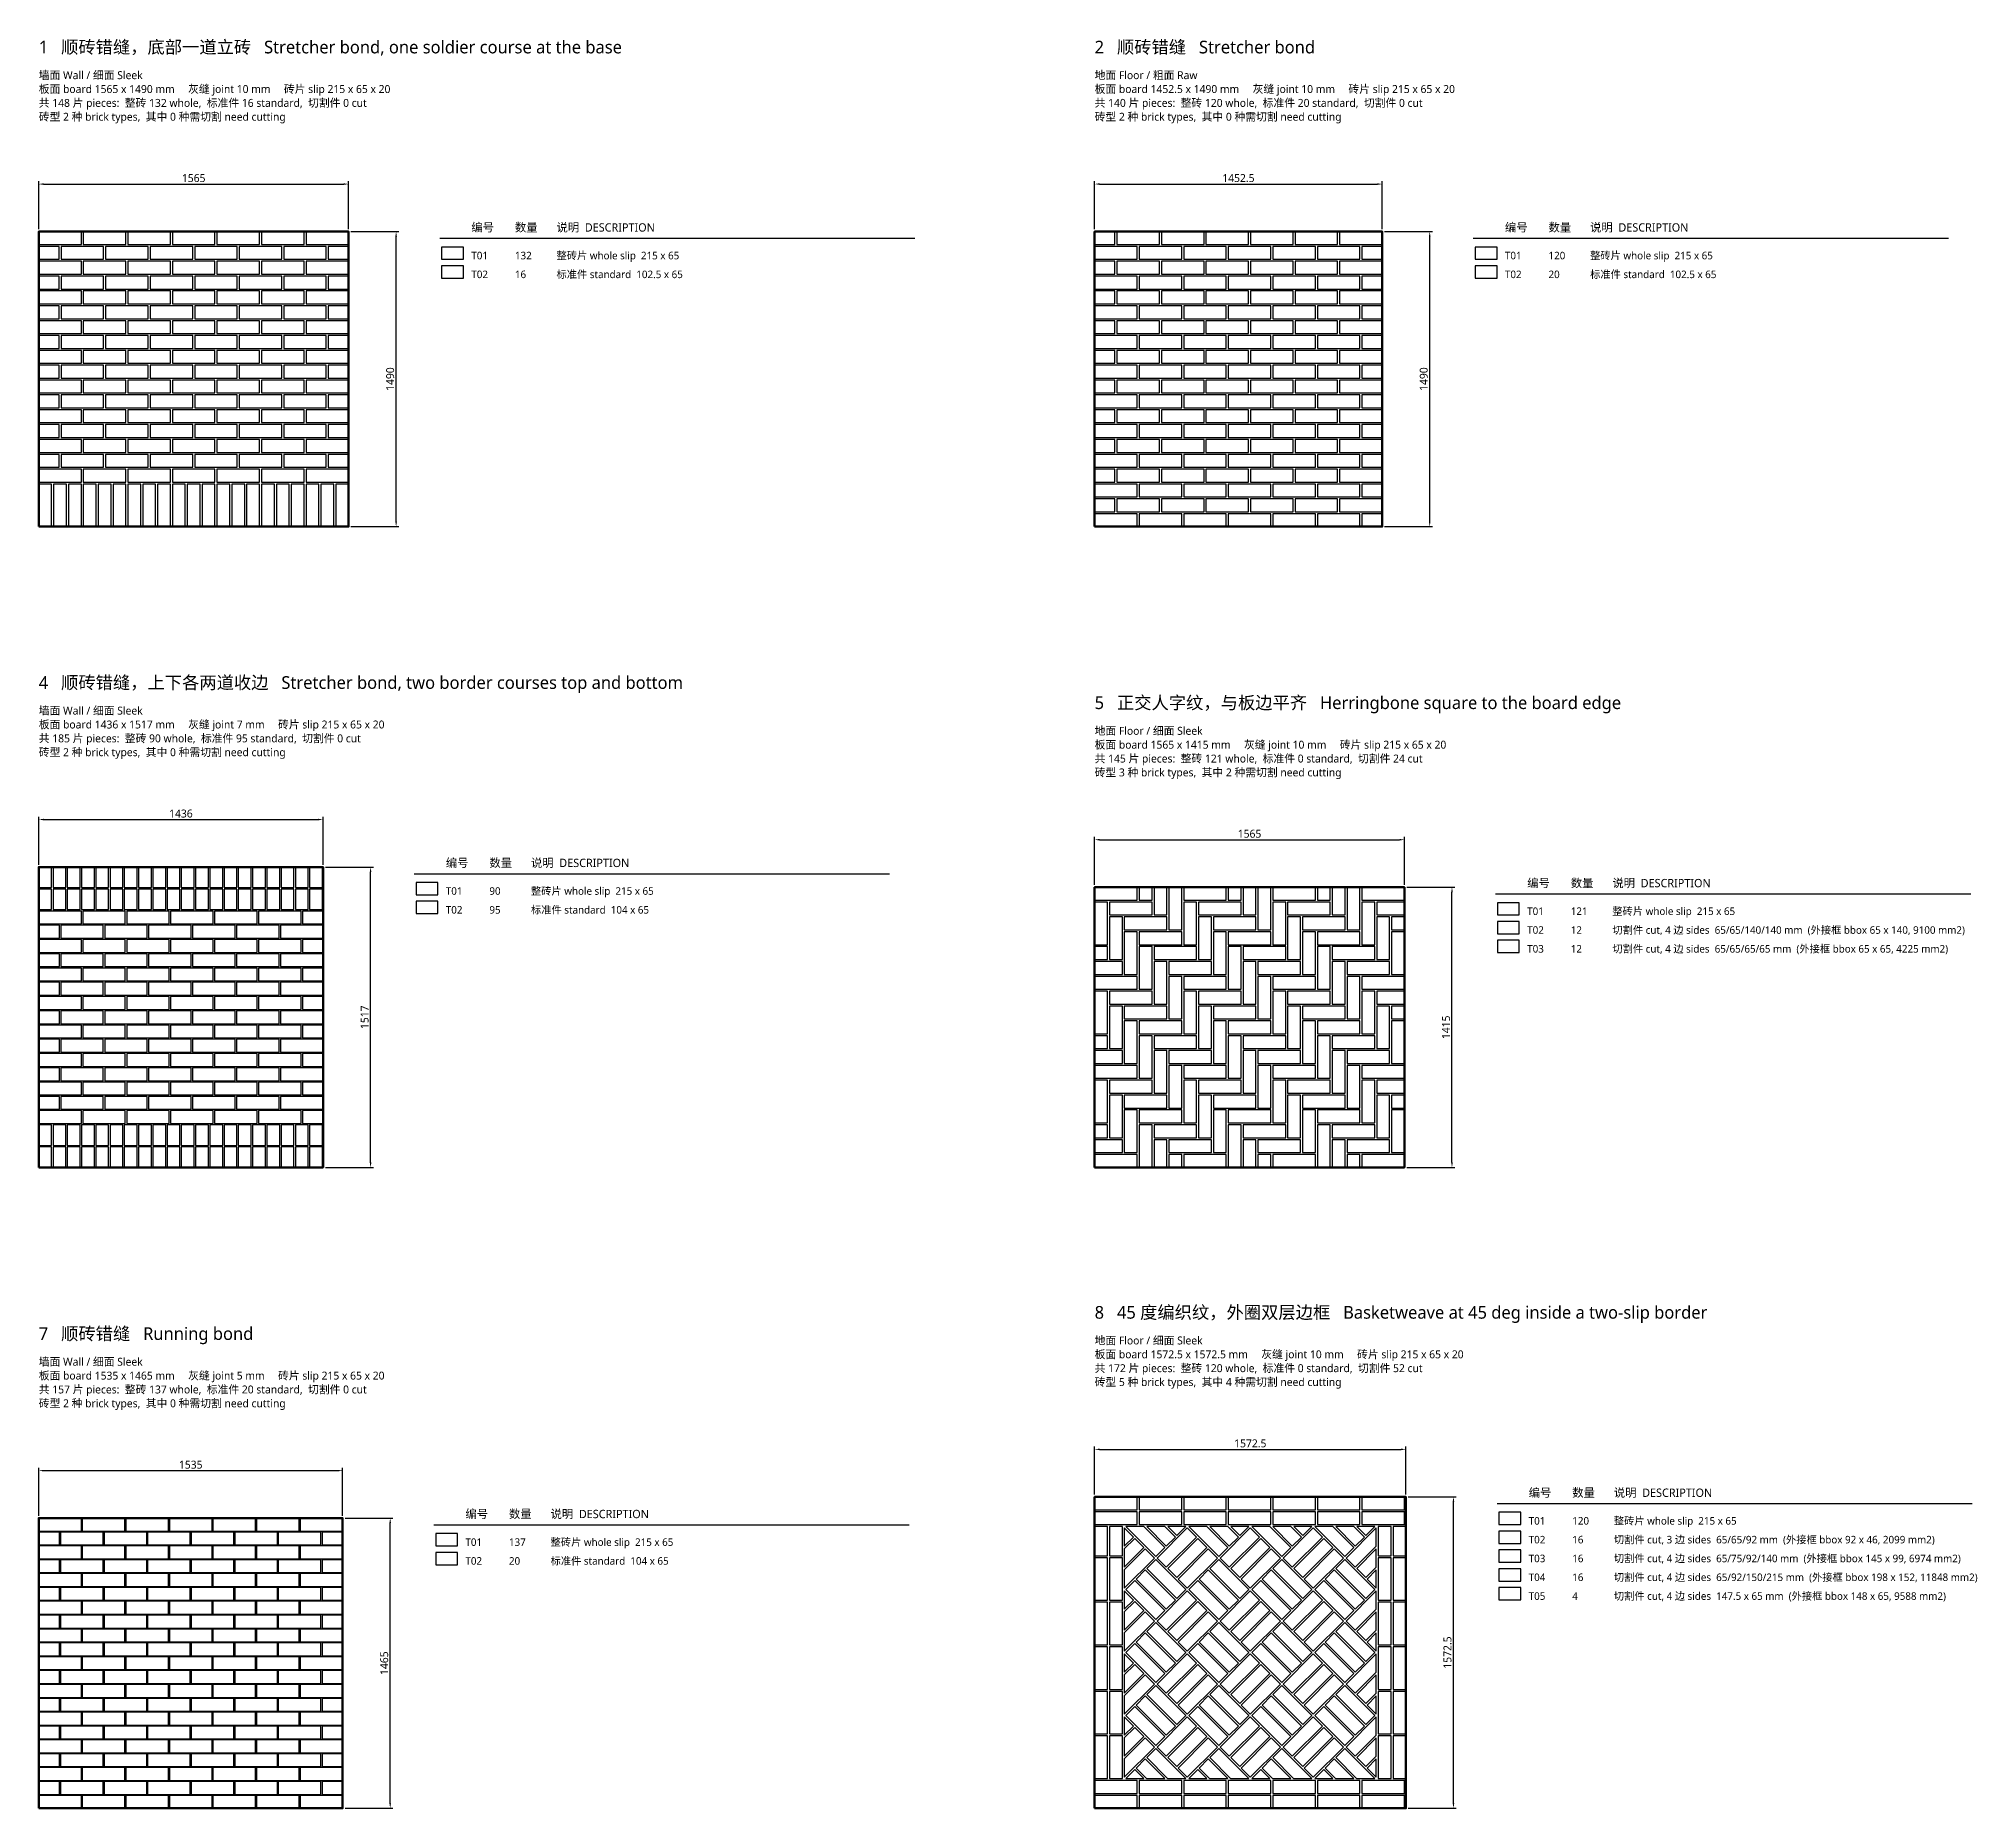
# Model space of a CAD drawing. Header units: millimetres. Extents: x 0 to 15127, y -6473 to 2464.
# Drawn here: x 0 to 9791, y -6473 to 2464 of the extents above; entities that cross this region are included whole.
import ezdxf

# ---------------------------------------------------------------- set-up
doc = ezdxf.new("R2010")
doc.units = ezdxf.units.MM
for name, color, linetype in [('DIM', 8, 'Continuous'), ('PANEL', 7, 'Continuous'), ('TXT', 7, 'Continuous')]:
    doc.layers.add(name, color=color, linetype=linetype)
for name, color, linetype, true_color in [('P1_T01_WHOLE', 7, 'Continuous', 0xb9b7b0), ('P1_T02_STD', 7, 'Continuous', 0x4f7fb5), ('P2_T01_WHOLE', 7, 'Continuous', 0xb9b7b0), ('P2_T02_STD', 7, 'Continuous', 0x4f7fb5), ('P4_T01_WHOLE', 7, 'Continuous', 0xb9b7b0), ('P4_T02_STD', 7, 'Continuous', 0x4f7fb5), ('P5_T01_WHOLE', 7, 'Continuous', 0xb9b7b0), ('P5_T02_CUT', 7, 'Continuous', 0x4f7fb5), ('P5_T03_CUT', 7, 'Continuous', 0xe08a3c), ('P7_T01_WHOLE', 7, 'Continuous', 0xb9b7b0), ('P7_T02_STD', 7, 'Continuous', 0x4f7fb5), ('P8_T01_WHOLE', 7, 'Continuous', 0xb9b7b0), ('P8_T02_CUT', 7, 'Continuous', 0x4f7fb5), ('P8_T03_CUT', 7, 'Continuous', 0xe08a3c), ('P8_T04_CUT', 7, 'Continuous', 0x5fa864), ('P8_T05_CUT', 7, 'Continuous', 0xc0504d)]:
    doc.layers.add(name, color=color, linetype=linetype, true_color=true_color)
doc.styles.add('CN', font='msyh.ttc')
doc.dimstyles.new('MM', dxfattribs={"dimtxt": 40, "dimasz": 25, "dimexe": 14, "dimexo": 12, "dimgap": 10, "dimtad": 1, "dimdec": 1, "dimdsep": 46, "dimtxsty": 'CN', "dimcen": 2.5, "dimazin": 3, "dimtfac": 1, "dimtmove": 0, "dimatfit": 3})

msp = doc.modelspace()

# ---------------------------------------------------------------- texts
at = {"layer": 'TXT', "style": 'CN'}
for s, height, p in [('1   顺砖错缝，底部一道立砖   Stretcher bond, one soldier course at the base', 64, (0, 2390)), ('2   顺砖错缝   Stretcher bond', 64, (5333.2, 2390)), ('墙面 Wall / 细面 Sleek', 40, (0, 2260)), ('地面 Floor / 粗面 Raw', 40, (5333.2, 2260)), ('板面 board 1565 x 1490 mm     灰缝 joint 10 mm     砖片 slip 215 x 65 x 20', 40, (0, 2190)), ('共 148 片 pieces:  整砖 132 whole,  标准件 16 standard,  切割件 0 cut', 40, (0, 2120)), ('板面 board 1452.5 x 1490 mm     灰缝 joint 10 mm     砖片 slip 215 x 65 x 20', 40, (5333.2, 2190)), ('共 140 片 pieces:  整砖 120 whole,  标准件 20 standard,  切割件 0 cut', 40, (5333.2, 2120)), ('砖型 2 种 brick types,  其中 0 种需切割 need cutting', 40, (0, 2050)), ('砖型 2 种 brick types,  其中 0 种需切割 need cutting', 40, (5333.2, 2050)), ('编号', 42, (2185, 1490)), ('数量', 42, (2405, 1490)), ('说明  DESCRIPTION', 42, (2615, 1490)), ('编号', 42, (7405.7, 1490)), ('数量', 42, (7625.7, 1490)), ('说明  DESCRIPTION', 42, (7835.7, 1490)), ('T01', 38, (2185, 1350)), ('132', 38, (2405, 1350)), ('整砖片 whole slip  215 x 65', 38, (2615, 1350)), ('T01', 38, (7405.7, 1350)), ('120', 38, (7625.7, 1350)), ('整砖片 whole slip  215 x 65', 38, (7835.7, 1350)), ('T02', 38, (2185, 1255)), ('16', 38, (2405, 1255)), ('标准件 standard  102.5 x 65', 38, (2615, 1255)), ('T02', 38, (7405.7, 1255)), ('20', 38, (7625.7, 1255)), ('标准件 standard  102.5 x 65', 38, (7835.7, 1255)), ('4   顺砖错缝，上下各两道收边   Stretcher bond, two border courses top and bottom', 64, (0, -819.5)), ('5   正交人字纹，与板边平齐   Herringbone square to the board edge', 64, (5333.2, -921.5)), ('板面 board 1436 x 1517 mm     灰缝 joint 7 mm     砖片 slip 215 x 65 x 20', 40, (0, -1019.5)), ('墙面 Wall / 细面 Sleek', 40, (0, -949.5)), ('共 185 片 pieces:  整砖 90 whole,  标准件 95 standard,  切割件 0 cut', 40, (0, -1089.5)), ('板面 board 1565 x 1415 mm     灰缝 joint 10 mm     砖片 slip 215 x 65 x 20', 40, (5333.2, -1121.5)), ('地面 Floor / 细面 Sleek', 40, (5333.2, -1051.5)), ('砖型 2 种 brick types,  其中 0 种需切割 need cutting', 40, (0, -1159.5)), ('共 145 片 pieces:  整砖 121 whole,  标准件 0 standard,  切割件 24 cut', 40, (5333.2, -1191.5)), ('砖型 3 种 brick types,  其中 2 种需切割 need cutting', 40, (5333.2, -1261.5)), ('编号', 42, (2056, -1719.5)), ('数量', 42, (2276, -1719.5)), ('说明  DESCRIPTION', 42, (2486, -1719.5)), ('T01', 38, (2056, -1859.5)), ('90', 38, (2276, -1859.5)), ('整砖片 whole slip  215 x 65', 38, (2486, -1859.5)), ('编号', 42, (7518.2, -1821.5)), ('数量', 42, (7738.2, -1821.5)), ('说明  DESCRIPTION', 42, (7948.2, -1821.5)), ('T02', 38, (2056, -1954.5)), ('95', 38, (2276, -1954.5)), ('标准件 standard  104 x 65', 38, (2486, -1954.5)), ('T01', 38, (7518.2, -1961.5)), ('121', 38, (7738.2, -1961.5)), ('整砖片 whole slip  215 x 65', 38, (7948.2, -1961.5)), ('T02', 38, (7518.2, -2056.5)), ('12', 38, (7738.2, -2056.5)), ('切割件 cut, 4 边 sides  65/65/140/140 mm  (外接框 bbox 65 x 140, 9100 mm2)', 38, (7948.2, -2056.5)), ('T03', 38, (7518.2, -2151.5)), ('12', 38, (7738.2, -2151.5)), ('切割件 cut, 4 边 sides  65/65/65/65 mm  (外接框 bbox 65 x 65, 4225 mm2)', 38, (7948.2, -2151.5)), ('8   45 度编织纹，外圈双层边框   Basketweave at 45 deg inside a two-slip border', 64, (5333.2, -4000.5)), ('7   顺砖错缝   Running bond', 64, (0, -4108)), ('地面 Floor / 细面 Sleek', 40, (5333.2, -4130.5)), ('墙面 Wall / 细面 Sleek', 40, (0, -4238)), ('板面 board 1572.5 x 1572.5 mm     灰缝 joint 10 mm     砖片 slip 215 x 65 x 20', 40, (5333.2, -4200.5)), ('板面 board 1535 x 1465 mm     灰缝 joint 5 mm     砖片 slip 215 x 65 x 20', 40, (0, -4308)), ('砖型 5 种 brick types,  其中 4 种需切割 need cutting', 40, (5333.2, -4340.5)), ('共 172 片 pieces:  整砖 120 whole,  标准件 0 standard,  切割件 52 cut', 40, (5333.2, -4270.5)), ('砖型 2 种 brick types,  其中 0 种需切割 need cutting', 40, (0, -4448)), ('共 157 片 pieces:  整砖 137 whole,  标准件 20 standard,  切割件 0 cut', 40, (0, -4378)), ('编号', 42, (7525.7, -4900.5)), ('数量', 42, (7745.7, -4900.5)), ('说明  DESCRIPTION', 42, (7955.7, -4900.5)), ('编号', 42, (2155, -5008)), ('数量', 42, (2375, -5008)), ('说明  DESCRIPTION', 42, (2585, -5008)), ('T01', 38, (7525.7, -5040.5)), ('120', 38, (7745.7, -5040.5)), ('整砖片 whole slip  215 x 65', 38, (7955.7, -5040.5)), ('T01', 38, (2155, -5148)), ('137', 38, (2375, -5148)), ('整砖片 whole slip  215 x 65', 38, (2585, -5148)), ('T02', 38, (7525.7, -5135.5)), ('16', 38, (7745.7, -5135.5)), ('切割件 cut, 3 边 sides  65/65/92 mm  (外接框 bbox 92 x 46, 2099 mm2)', 38, (7955.7, -5135.5)), ('切割件 cut, 4 边 sides  65/75/92/140 mm  (外接框 bbox 145 x 99, 6974 mm2)', 38, (7955.7, -5230.5)), ('T02', 38, (2155, -5243)), ('20', 38, (2375, -5243)), ('标准件 standard  104 x 65', 38, (2585, -5243)), ('T03', 38, (7525.7, -5230.5)), ('T04', 38, (7525.7, -5325.5)), ('16', 38, (7745.7, -5230.5)), ('16', 38, (7745.7, -5325.5)), ('切割件 cut, 4 边 sides  65/92/150/215 mm  (外接框 bbox 198 x 152, 11848 mm2)', 38, (7955.7, -5325.5)), ('T05', 38, (7525.7, -5420.5)), ('4', 38, (7745.7, -5420.5)), ('切割件 cut, 4 边 sides  147.5 x 65 mm  (外接框 bbox 148 x 65, 9588 mm2)', 38, (7955.7, -5420.5))]:
    msp.add_text(s, height=height, dxfattribs=at).set_placement(p)

# ---------------------------------------------------------------- dimensions: what is measured, and where the dimension line sits
at = {"layer": 'DIM'}
for base, p1, p2 in [((0, 1730), (0, 1490), (1565, 1490)), ((5333.2, 1730), (5333.2, 1490), (6785.7, 1490)), ((0, -1479.5), (0, -1719.5), (1436, -1719.5)), ((5333.2, -1581.5), (5333.2, -1821.5), (6898.2, -1821.5)), ((5333.2, -4660.5), (5333.2, -4900.5), (6905.7, -4900.5)), ((0, -4768), (0, -5008), (1535, -5008))]:
    msp.add_linear_dim(base=base, p1=p1, p2=p2, dimstyle='MM', dxfattribs=at).render()
for base, p1, p2 in [((1805, 0), (1565, 0), (1565, 1490)), ((7025.7, 0), (6785.7, 0), (6785.7, 1490)), ((1676, -3236.5), (1436, -3236.5), (1436, -1719.5)), ((7138.2, -3236.5), (6898.2, -3236.5), (6898.2, -1821.5)), ((7145.7, -6473), (6905.7, -6473), (6905.7, -4900.5)), ((1775, -6473), (1535, -6473), (1535, -5008))]:
    msp.add_linear_dim(base=base, p1=p1, p2=p2, angle=90, dimstyle='MM', dxfattribs=at).render()

# ---------------------------------------------------------------- linework, layer by layer
at = {"layer": 'P1_T01_WHOLE'}
for points in [[(0, 1425), (215, 1425), (215, 1490), (0, 1490)], [(225, 1425), (440, 1425), (440, 1490), (225, 1490)], [(450, 1425), (665, 1425), (665, 1490), (450, 1490)], [(675, 1425), (890, 1425), (890, 1490), (675, 1490)], [(900, 1425), (1115, 1425), (1115, 1490), (900, 1490)], [(1125, 1425), (1340, 1425), (1340, 1490), (1125, 1490)], [(1350, 1425), (1565, 1425), (1565, 1490), (1350, 1490)], [(112.5, 1350), (327.5, 1350), (327.5, 1415), (112.5, 1415)], [(337.5, 1350), (552.5, 1350), (552.5, 1415), (337.5, 1415)], [(562.5, 1350), (777.5, 1350), (777.5, 1415), (562.5, 1415)], [(787.5, 1350), (1002.5, 1350), (1002.5, 1415), (787.5, 1415)], [(1012.5, 1350), (1227.5, 1350), (1227.5, 1415), (1012.5, 1415)], [(1237.5, 1350), (1452.5, 1350), (1452.5, 1415), (1237.5, 1415)], [(2035, 1350), (2145, 1350), (2145, 1412), (2035, 1412)], [(0, 1275), (215, 1275), (215, 1340), (0, 1340)], [(225, 1275), (440, 1275), (440, 1340), (225, 1340)], [(450, 1275), (665, 1275), (665, 1340), (450, 1340)], [(675, 1275), (890, 1275), (890, 1340), (675, 1340)], [(900, 1275), (1115, 1275), (1115, 1340), (900, 1340)], [(1125, 1275), (1340, 1275), (1340, 1340), (1125, 1340)], [(1350, 1275), (1565, 1275), (1565, 1340), (1350, 1340)], [(0, 1125), (215, 1125), (215, 1190), (0, 1190)], [(112.5, 1200), (327.5, 1200), (327.5, 1265), (112.5, 1265)], [(225, 1125), (440, 1125), (440, 1190), (225, 1190)], [(337.5, 1200), (552.5, 1200), (552.5, 1265), (337.5, 1265)], [(450, 1125), (665, 1125), (665, 1190), (450, 1190)], [(562.5, 1200), (777.5, 1200), (777.5, 1265), (562.5, 1265)], [(675, 1125), (890, 1125), (890, 1190), (675, 1190)], [(787.5, 1200), (1002.5, 1200), (1002.5, 1265), (787.5, 1265)], [(900, 1125), (1115, 1125), (1115, 1190), (900, 1190)], [(1012.5, 1200), (1227.5, 1200), (1227.5, 1265), (1012.5, 1265)], [(1125, 1125), (1340, 1125), (1340, 1190), (1125, 1190)], [(1237.5, 1200), (1452.5, 1200), (1452.5, 1265), (1237.5, 1265)], [(1350, 1125), (1565, 1125), (1565, 1190), (1350, 1190)], [(112.5, 1050), (327.5, 1050), (327.5, 1115), (112.5, 1115)], [(337.5, 1050), (552.5, 1050), (552.5, 1115), (337.5, 1115)], [(562.5, 1050), (777.5, 1050), (777.5, 1115), (562.5, 1115)], [(787.5, 1050), (1002.5, 1050), (1002.5, 1115), (787.5, 1115)], [(1012.5, 1050), (1227.5, 1050), (1227.5, 1115), (1012.5, 1115)], [(1237.5, 1050), (1452.5, 1050), (1452.5, 1115), (1237.5, 1115)], [(0, 975), (215, 975), (215, 1040), (0, 1040)], [(225, 975), (440, 975), (440, 1040), (225, 1040)], [(450, 975), (665, 975), (665, 1040), (450, 1040)], [(675, 975), (890, 975), (890, 1040), (675, 1040)], [(900, 975), (1115, 975), (1115, 1040), (900, 1040)], [(1125, 975), (1340, 975), (1340, 1040), (1125, 1040)], [(1350, 975), (1565, 975), (1565, 1040), (1350, 1040)], [(0, 825), (215, 825), (215, 890), (0, 890)], [(112.5, 900), (327.5, 900), (327.5, 965), (112.5, 965)], [(225, 825), (440, 825), (440, 890), (225, 890)], [(337.5, 900), (552.5, 900), (552.5, 965), (337.5, 965)], [(450, 825), (665, 825), (665, 890), (450, 890)], [(562.5, 900), (777.5, 900), (777.5, 965), (562.5, 965)], [(675, 825), (890, 825), (890, 890), (675, 890)], [(787.5, 900), (1002.5, 900), (1002.5, 965), (787.5, 965)], [(900, 825), (1115, 825), (1115, 890), (900, 890)], [(1012.5, 900), (1227.5, 900), (1227.5, 965), (1012.5, 965)], [(1125, 825), (1340, 825), (1340, 890), (1125, 890)], [(1237.5, 900), (1452.5, 900), (1452.5, 965), (1237.5, 965)], [(1350, 825), (1565, 825), (1565, 890), (1350, 890)], [(112.5, 750), (327.5, 750), (327.5, 815), (112.5, 815)], [(337.5, 750), (552.5, 750), (552.5, 815), (337.5, 815)], [(562.5, 750), (777.5, 750), (777.5, 815), (562.5, 815)], [(787.5, 750), (1002.5, 750), (1002.5, 815), (787.5, 815)], [(1012.5, 750), (1227.5, 750), (1227.5, 815), (1012.5, 815)], [(1237.5, 750), (1452.5, 750), (1452.5, 815), (1237.5, 815)], [(0, 675), (215, 675), (215, 740), (0, 740)], [(225, 675), (440, 675), (440, 740), (225, 740)], [(450, 675), (665, 675), (665, 740), (450, 740)], [(675, 675), (890, 675), (890, 740), (675, 740)], [(900, 675), (1115, 675), (1115, 740), (900, 740)], [(1125, 675), (1340, 675), (1340, 740), (1125, 740)], [(1350, 675), (1565, 675), (1565, 740), (1350, 740)], [(0, 525), (215, 525), (215, 590), (0, 590)], [(112.5, 600), (327.5, 600), (327.5, 665), (112.5, 665)], [(225, 525), (440, 525), (440, 590), (225, 590)], [(337.5, 600), (552.5, 600), (552.5, 665), (337.5, 665)], [(450, 525), (665, 525), (665, 590), (450, 590)], [(562.5, 600), (777.5, 600), (777.5, 665), (562.5, 665)], [(675, 525), (890, 525), (890, 590), (675, 590)], [(787.5, 600), (1002.5, 600), (1002.5, 665), (787.5, 665)], [(900, 525), (1115, 525), (1115, 590), (900, 590)], [(1012.5, 600), (1227.5, 600), (1227.5, 665), (1012.5, 665)], [(1125, 525), (1340, 525), (1340, 590), (1125, 590)], [(1237.5, 600), (1452.5, 600), (1452.5, 665), (1237.5, 665)], [(1350, 525), (1565, 525), (1565, 590), (1350, 590)], [(112.5, 450), (327.5, 450), (327.5, 515), (112.5, 515)], [(337.5, 450), (552.5, 450), (552.5, 515), (337.5, 515)], [(562.5, 450), (777.5, 450), (777.5, 515), (562.5, 515)], [(787.5, 450), (1002.5, 450), (1002.5, 515), (787.5, 515)], [(1012.5, 450), (1227.5, 450), (1227.5, 515), (1012.5, 515)], [(1237.5, 450), (1452.5, 450), (1452.5, 515), (1237.5, 515)], [(0, 375), (215, 375), (215, 440), (0, 440)], [(225, 375), (440, 375), (440, 440), (225, 440)], [(450, 375), (665, 375), (665, 440), (450, 440)], [(675, 375), (890, 375), (890, 440), (675, 440)], [(900, 375), (1115, 375), (1115, 440), (900, 440)], [(1125, 375), (1340, 375), (1340, 440), (1125, 440)], [(1350, 375), (1565, 375), (1565, 440), (1350, 440)], [(112.5, 300), (327.5, 300), (327.5, 365), (112.5, 365)], [(337.5, 300), (552.5, 300), (552.5, 365), (337.5, 365)], [(562.5, 300), (777.5, 300), (777.5, 365), (562.5, 365)], [(787.5, 300), (1002.5, 300), (1002.5, 365), (787.5, 365)], [(1012.5, 300), (1227.5, 300), (1227.5, 365), (1012.5, 365)], [(1237.5, 300), (1452.5, 300), (1452.5, 365), (1237.5, 365)], [(0, 225), (215, 225), (215, 290), (0, 290)], [(0, 0), (65, 0), (65, 215), (0, 215)], [(75, 0), (140, 0), (140, 215), (75, 215)], [(150, 0), (215, 0), (215, 215), (150, 215)], [(225, 225), (440, 225), (440, 290), (225, 290)], [(225, 0), (290, 0), (290, 215), (225, 215)], [(300, 0), (365, 0), (365, 215), (300, 215)], [(375, 0), (440, 0), (440, 215), (375, 215)], [(450, 225), (665, 225), (665, 290), (450, 290)], [(450, 0), (515, 0), (515, 215), (450, 215)], [(525, 0), (590, 0), (590, 215), (525, 215)], [(600, 0), (665, 0), (665, 215), (600, 215)], [(675, 225), (890, 225), (890, 290), (675, 290)], [(675, 0), (740, 0), (740, 215), (675, 215)], [(750, 0), (815, 0), (815, 215), (750, 215)], [(825, 0), (890, 0), (890, 215), (825, 215)], [(900, 225), (1115, 225), (1115, 290), (900, 290)], [(900, 0), (965, 0), (965, 215), (900, 215)], [(975, 0), (1040, 0), (1040, 215), (975, 215)], [(1050, 0), (1115, 0), (1115, 215), (1050, 215)], [(1125, 225), (1340, 225), (1340, 290), (1125, 290)], [(1125, 0), (1190, 0), (1190, 215), (1125, 215)], [(1200, 0), (1265, 0), (1265, 215), (1200, 215)], [(1275, 0), (1340, 0), (1340, 215), (1275, 215)], [(1350, 225), (1565, 225), (1565, 290), (1350, 290)], [(1350, 0), (1415, 0), (1415, 215), (1350, 215)], [(1425, 0), (1490, 0), (1490, 215), (1425, 215)], [(1500, 0), (1565, 0), (1565, 215), (1500, 215)]]:
    msp.add_lwpolyline(points, close=True, dxfattribs=at)
at = {"layer": 'P1_T02_STD'}
for points in [[(0, 1350), (102.5, 1350), (102.5, 1415), (0, 1415)], [(1462.5, 1350), (1565, 1350), (1565, 1415), (1462.5, 1415)], [(2035, 1255), (2145, 1255), (2145, 1317), (2035, 1317)], [(0, 1200), (102.5, 1200), (102.5, 1265), (0, 1265)], [(1462.5, 1200), (1565, 1200), (1565, 1265), (1462.5, 1265)], [(0, 1050), (102.5, 1050), (102.5, 1115), (0, 1115)], [(1462.5, 1050), (1565, 1050), (1565, 1115), (1462.5, 1115)], [(0, 900), (102.5, 900), (102.5, 965), (0, 965)], [(1462.5, 900), (1565, 900), (1565, 965), (1462.5, 965)], [(0, 750), (102.5, 750), (102.5, 815), (0, 815)], [(1462.5, 750), (1565, 750), (1565, 815), (1462.5, 815)], [(0, 600), (102.5, 600), (102.5, 665), (0, 665)], [(1462.5, 600), (1565, 600), (1565, 665), (1462.5, 665)], [(0, 450), (102.5, 450), (102.5, 515), (0, 515)], [(1462.5, 450), (1565, 450), (1565, 515), (1462.5, 515)], [(0, 300), (102.5, 300), (102.5, 365), (0, 365)], [(1462.5, 300), (1565, 300), (1565, 365), (1462.5, 365)]]:
    msp.add_lwpolyline(points, close=True, dxfattribs=at)
at = {"layer": 'P2_T01_WHOLE'}
for points in [[(5445.7, 1425), (5660.7, 1425), (5660.7, 1490), (5445.7, 1490)], [(5670.7, 1425), (5885.7, 1425), (5885.7, 1490), (5670.7, 1490)], [(5895.7, 1425), (6110.7, 1425), (6110.7, 1490), (5895.7, 1490)], [(6120.7, 1425), (6335.7, 1425), (6335.7, 1490), (6120.7, 1490)], [(6345.7, 1425), (6560.7, 1425), (6560.7, 1490), (6345.7, 1490)], [(6570.7, 1425), (6785.7, 1425), (6785.7, 1490), (6570.7, 1490)], [(5333.2, 1350), (5548.2, 1350), (5548.2, 1415), (5333.2, 1415)], [(5558.2, 1350), (5773.2, 1350), (5773.2, 1415), (5558.2, 1415)], [(5783.2, 1350), (5998.2, 1350), (5998.2, 1415), (5783.2, 1415)], [(6008.2, 1350), (6223.2, 1350), (6223.2, 1415), (6008.2, 1415)], [(6233.2, 1350), (6448.2, 1350), (6448.2, 1415), (6233.2, 1415)], [(6458.2, 1350), (6673.2, 1350), (6673.2, 1415), (6458.2, 1415)], [(7255.7, 1350), (7365.7, 1350), (7365.7, 1412), (7255.7, 1412)], [(5445.7, 1275), (5660.7, 1275), (5660.7, 1340), (5445.7, 1340)], [(5670.7, 1275), (5885.7, 1275), (5885.7, 1340), (5670.7, 1340)], [(5895.7, 1275), (6110.7, 1275), (6110.7, 1340), (5895.7, 1340)], [(6120.7, 1275), (6335.7, 1275), (6335.7, 1340), (6120.7, 1340)], [(6345.7, 1275), (6560.7, 1275), (6560.7, 1340), (6345.7, 1340)], [(6570.7, 1275), (6785.7, 1275), (6785.7, 1340), (6570.7, 1340)], [(5333.2, 1200), (5548.2, 1200), (5548.2, 1265), (5333.2, 1265)], [(5445.7, 1125), (5660.7, 1125), (5660.7, 1190), (5445.7, 1190)], [(5558.2, 1200), (5773.2, 1200), (5773.2, 1265), (5558.2, 1265)], [(5670.7, 1125), (5885.7, 1125), (5885.7, 1190), (5670.7, 1190)], [(5783.2, 1200), (5998.2, 1200), (5998.2, 1265), (5783.2, 1265)], [(5895.7, 1125), (6110.7, 1125), (6110.7, 1190), (5895.7, 1190)], [(6008.2, 1200), (6223.2, 1200), (6223.2, 1265), (6008.2, 1265)], [(6120.7, 1125), (6335.7, 1125), (6335.7, 1190), (6120.7, 1190)], [(6233.2, 1200), (6448.2, 1200), (6448.2, 1265), (6233.2, 1265)], [(6345.7, 1125), (6560.7, 1125), (6560.7, 1190), (6345.7, 1190)], [(6458.2, 1200), (6673.2, 1200), (6673.2, 1265), (6458.2, 1265)], [(6570.7, 1125), (6785.7, 1125), (6785.7, 1190), (6570.7, 1190)], [(5333.2, 1050), (5548.2, 1050), (5548.2, 1115), (5333.2, 1115)], [(5558.2, 1050), (5773.2, 1050), (5773.2, 1115), (5558.2, 1115)], [(5783.2, 1050), (5998.2, 1050), (5998.2, 1115), (5783.2, 1115)], [(6008.2, 1050), (6223.2, 1050), (6223.2, 1115), (6008.2, 1115)], [(6233.2, 1050), (6448.2, 1050), (6448.2, 1115), (6233.2, 1115)], [(6458.2, 1050), (6673.2, 1050), (6673.2, 1115), (6458.2, 1115)], [(5445.7, 975), (5660.7, 975), (5660.7, 1040), (5445.7, 1040)], [(5670.7, 975), (5885.7, 975), (5885.7, 1040), (5670.7, 1040)], [(5895.7, 975), (6110.7, 975), (6110.7, 1040), (5895.7, 1040)], [(6120.7, 975), (6335.7, 975), (6335.7, 1040), (6120.7, 1040)], [(6345.7, 975), (6560.7, 975), (6560.7, 1040), (6345.7, 1040)], [(6570.7, 975), (6785.7, 975), (6785.7, 1040), (6570.7, 1040)], [(5333.2, 900), (5548.2, 900), (5548.2, 965), (5333.2, 965)], [(5445.7, 825), (5660.7, 825), (5660.7, 890), (5445.7, 890)], [(5558.2, 900), (5773.2, 900), (5773.2, 965), (5558.2, 965)], [(5670.7, 825), (5885.7, 825), (5885.7, 890), (5670.7, 890)], [(5783.2, 900), (5998.2, 900), (5998.2, 965), (5783.2, 965)], [(5895.7, 825), (6110.7, 825), (6110.7, 890), (5895.7, 890)], [(6008.2, 900), (6223.2, 900), (6223.2, 965), (6008.2, 965)], [(6120.7, 825), (6335.7, 825), (6335.7, 890), (6120.7, 890)], [(6233.2, 900), (6448.2, 900), (6448.2, 965), (6233.2, 965)], [(6345.7, 825), (6560.7, 825), (6560.7, 890), (6345.7, 890)], [(6458.2, 900), (6673.2, 900), (6673.2, 965), (6458.2, 965)], [(6570.7, 825), (6785.7, 825), (6785.7, 890), (6570.7, 890)], [(5333.2, 750), (5548.2, 750), (5548.2, 815), (5333.2, 815)], [(5558.2, 750), (5773.2, 750), (5773.2, 815), (5558.2, 815)], [(5783.2, 750), (5998.2, 750), (5998.2, 815), (5783.2, 815)], [(6008.2, 750), (6223.2, 750), (6223.2, 815), (6008.2, 815)], [(6233.2, 750), (6448.2, 750), (6448.2, 815), (6233.2, 815)], [(6458.2, 750), (6673.2, 750), (6673.2, 815), (6458.2, 815)], [(5445.7, 675), (5660.7, 675), (5660.7, 740), (5445.7, 740)], [(5670.7, 675), (5885.7, 675), (5885.7, 740), (5670.7, 740)], [(5895.7, 675), (6110.7, 675), (6110.7, 740), (5895.7, 740)], [(6120.7, 675), (6335.7, 675), (6335.7, 740), (6120.7, 740)], [(6345.7, 675), (6560.7, 675), (6560.7, 740), (6345.7, 740)], [(6570.7, 675), (6785.7, 675), (6785.7, 740), (6570.7, 740)], [(5333.2, 600), (5548.2, 600), (5548.2, 665), (5333.2, 665)], [(5445.7, 525), (5660.7, 525), (5660.7, 590), (5445.7, 590)], [(5558.2, 600), (5773.2, 600), (5773.2, 665), (5558.2, 665)], [(5670.7, 525), (5885.7, 525), (5885.7, 590), (5670.7, 590)], [(5783.2, 600), (5998.2, 600), (5998.2, 665), (5783.2, 665)], [(5895.7, 525), (6110.7, 525), (6110.7, 590), (5895.7, 590)], [(6008.2, 600), (6223.2, 600), (6223.2, 665), (6008.2, 665)], [(6120.7, 525), (6335.7, 525), (6335.7, 590), (6120.7, 590)], [(6233.2, 600), (6448.2, 600), (6448.2, 665), (6233.2, 665)], [(6345.7, 525), (6560.7, 525), (6560.7, 590), (6345.7, 590)], [(6458.2, 600), (6673.2, 600), (6673.2, 665), (6458.2, 665)], [(6570.7, 525), (6785.7, 525), (6785.7, 590), (6570.7, 590)], [(5333.2, 450), (5548.2, 450), (5548.2, 515), (5333.2, 515)], [(5558.2, 450), (5773.2, 450), (5773.2, 515), (5558.2, 515)], [(5783.2, 450), (5998.2, 450), (5998.2, 515), (5783.2, 515)], [(6008.2, 450), (6223.2, 450), (6223.2, 515), (6008.2, 515)], [(6233.2, 450), (6448.2, 450), (6448.2, 515), (6233.2, 515)], [(6458.2, 450), (6673.2, 450), (6673.2, 515), (6458.2, 515)], [(5445.7, 375), (5660.7, 375), (5660.7, 440), (5445.7, 440)], [(5670.7, 375), (5885.7, 375), (5885.7, 440), (5670.7, 440)], [(5895.7, 375), (6110.7, 375), (6110.7, 440), (5895.7, 440)], [(6120.7, 375), (6335.7, 375), (6335.7, 440), (6120.7, 440)], [(6345.7, 375), (6560.7, 375), (6560.7, 440), (6345.7, 440)], [(6570.7, 375), (6785.7, 375), (6785.7, 440), (6570.7, 440)], [(5333.2, 300), (5548.2, 300), (5548.2, 365), (5333.2, 365)], [(5558.2, 300), (5773.2, 300), (5773.2, 365), (5558.2, 365)], [(5783.2, 300), (5998.2, 300), (5998.2, 365), (5783.2, 365)], [(6008.2, 300), (6223.2, 300), (6223.2, 365), (6008.2, 365)], [(6233.2, 300), (6448.2, 300), (6448.2, 365), (6233.2, 365)], [(6458.2, 300), (6673.2, 300), (6673.2, 365), (6458.2, 365)], [(5333.2, 150), (5548.2, 150), (5548.2, 215), (5333.2, 215)], [(5445.7, 225), (5660.7, 225), (5660.7, 290), (5445.7, 290)], [(5558.2, 150), (5773.2, 150), (5773.2, 215), (5558.2, 215)], [(5670.7, 225), (5885.7, 225), (5885.7, 290), (5670.7, 290)], [(5783.2, 150), (5998.2, 150), (5998.2, 215), (5783.2, 215)], [(5895.7, 225), (6110.7, 225), (6110.7, 290), (5895.7, 290)], [(6008.2, 150), (6223.2, 150), (6223.2, 215), (6008.2, 215)], [(6120.7, 225), (6335.7, 225), (6335.7, 290), (6120.7, 290)], [(6233.2, 150), (6448.2, 150), (6448.2, 215), (6233.2, 215)], [(6345.7, 225), (6560.7, 225), (6560.7, 290), (6345.7, 290)], [(6458.2, 150), (6673.2, 150), (6673.2, 215), (6458.2, 215)], [(6570.7, 225), (6785.7, 225), (6785.7, 290), (6570.7, 290)], [(5445.7, 75), (5660.7, 75), (5660.7, 140), (5445.7, 140)], [(5670.7, 75), (5885.7, 75), (5885.7, 140), (5670.7, 140)], [(5895.7, 75), (6110.7, 75), (6110.7, 140), (5895.7, 140)], [(6120.7, 75), (6335.7, 75), (6335.7, 140), (6120.7, 140)], [(6345.7, 75), (6560.7, 75), (6560.7, 140), (6345.7, 140)], [(6570.7, 75), (6785.7, 75), (6785.7, 140), (6570.7, 140)], [(5333.2, 0), (5548.2, 0), (5548.2, 65), (5333.2, 65)], [(5558.2, 0), (5773.2, 0), (5773.2, 65), (5558.2, 65)], [(5783.2, 0), (5998.2, 0), (5998.2, 65), (5783.2, 65)], [(6008.2, 0), (6223.2, 0), (6223.2, 65), (6008.2, 65)], [(6233.2, 0), (6448.2, 0), (6448.2, 65), (6233.2, 65)], [(6458.2, 0), (6673.2, 0), (6673.2, 65), (6458.2, 65)]]:
    msp.add_lwpolyline(points, close=True, dxfattribs=at)
at = {"layer": 'P2_T02_STD'}
for points in [[(5333.2, 1425), (5435.7, 1425), (5435.7, 1490), (5333.2, 1490)], [(6683.2, 1350), (6785.7, 1350), (6785.7, 1415), (6683.2, 1415)], [(5333.2, 1275), (5435.7, 1275), (5435.7, 1340), (5333.2, 1340)], [(7255.7, 1255), (7365.7, 1255), (7365.7, 1317), (7255.7, 1317)], [(5333.2, 1125), (5435.7, 1125), (5435.7, 1190), (5333.2, 1190)], [(6683.2, 1200), (6785.7, 1200), (6785.7, 1265), (6683.2, 1265)], [(6683.2, 1050), (6785.7, 1050), (6785.7, 1115), (6683.2, 1115)], [(5333.2, 975), (5435.7, 975), (5435.7, 1040), (5333.2, 1040)], [(5333.2, 825), (5435.7, 825), (5435.7, 890), (5333.2, 890)], [(6683.2, 900), (6785.7, 900), (6785.7, 965), (6683.2, 965)], [(6683.2, 750), (6785.7, 750), (6785.7, 815), (6683.2, 815)], [(5333.2, 675), (5435.7, 675), (5435.7, 740), (5333.2, 740)], [(5333.2, 525), (5435.7, 525), (5435.7, 590), (5333.2, 590)], [(6683.2, 600), (6785.7, 600), (6785.7, 665), (6683.2, 665)], [(6683.2, 450), (6785.7, 450), (6785.7, 515), (6683.2, 515)], [(5333.2, 375), (5435.7, 375), (5435.7, 440), (5333.2, 440)], [(6683.2, 300), (6785.7, 300), (6785.7, 365), (6683.2, 365)], [(5333.2, 225), (5435.7, 225), (5435.7, 290), (5333.2, 290)], [(6683.2, 150), (6785.7, 150), (6785.7, 215), (6683.2, 215)], [(5333.2, 75), (5435.7, 75), (5435.7, 140), (5333.2, 140)], [(6683.2, 0), (6785.7, 0), (6785.7, 65), (6683.2, 65)]]:
    msp.add_lwpolyline(points, close=True, dxfattribs=at)
at = {"layer": 'P4_T01_WHOLE'}
for points in [[(1906, -1859.5), (2016, -1859.5), (2016, -1797.5), (1906, -1797.5)], [(0, -2006.5), (215, -2006.5), (215, -1941.5), (0, -1941.5)], [(222, -2006.5), (437, -2006.5), (437, -1941.5), (222, -1941.5)], [(444, -2006.5), (659, -2006.5), (659, -1941.5), (444, -1941.5)], [(666, -2006.5), (881, -2006.5), (881, -1941.5), (666, -1941.5)], [(888, -2006.5), (1103, -2006.5), (1103, -1941.5), (888, -1941.5)], [(1110, -2006.5), (1325, -2006.5), (1325, -1941.5), (1110, -1941.5)], [(111, -2078.5), (326, -2078.5), (326, -2013.5), (111, -2013.5)], [(333, -2078.5), (548, -2078.5), (548, -2013.5), (333, -2013.5)], [(555, -2078.5), (770, -2078.5), (770, -2013.5), (555, -2013.5)], [(777, -2078.5), (992, -2078.5), (992, -2013.5), (777, -2013.5)], [(999, -2078.5), (1214, -2078.5), (1214, -2013.5), (999, -2013.5)], [(1221, -2078.5), (1436, -2078.5), (1436, -2013.5), (1221, -2013.5)], [(0, -2150.5), (215, -2150.5), (215, -2085.5), (0, -2085.5)], [(222, -2150.5), (437, -2150.5), (437, -2085.5), (222, -2085.5)], [(444, -2150.5), (659, -2150.5), (659, -2085.5), (444, -2085.5)], [(666, -2150.5), (881, -2150.5), (881, -2085.5), (666, -2085.5)], [(888, -2150.5), (1103, -2150.5), (1103, -2085.5), (888, -2085.5)], [(1110, -2150.5), (1325, -2150.5), (1325, -2085.5), (1110, -2085.5)], [(0, -2294.5), (215, -2294.5), (215, -2229.5), (0, -2229.5)], [(111, -2222.5), (326, -2222.5), (326, -2157.5), (111, -2157.5)], [(222, -2294.5), (437, -2294.5), (437, -2229.5), (222, -2229.5)], [(333, -2222.5), (548, -2222.5), (548, -2157.5), (333, -2157.5)], [(444, -2294.5), (659, -2294.5), (659, -2229.5), (444, -2229.5)], [(555, -2222.5), (770, -2222.5), (770, -2157.5), (555, -2157.5)], [(666, -2294.5), (881, -2294.5), (881, -2229.5), (666, -2229.5)], [(777, -2222.5), (992, -2222.5), (992, -2157.5), (777, -2157.5)], [(888, -2294.5), (1103, -2294.5), (1103, -2229.5), (888, -2229.5)], [(999, -2222.5), (1214, -2222.5), (1214, -2157.5), (999, -2157.5)], [(1110, -2294.5), (1325, -2294.5), (1325, -2229.5), (1110, -2229.5)], [(1221, -2222.5), (1436, -2222.5), (1436, -2157.5), (1221, -2157.5)], [(111, -2366.5), (326, -2366.5), (326, -2301.5), (111, -2301.5)], [(333, -2366.5), (548, -2366.5), (548, -2301.5), (333, -2301.5)], [(555, -2366.5), (770, -2366.5), (770, -2301.5), (555, -2301.5)], [(777, -2366.5), (992, -2366.5), (992, -2301.5), (777, -2301.5)], [(999, -2366.5), (1214, -2366.5), (1214, -2301.5), (999, -2301.5)], [(1221, -2366.5), (1436, -2366.5), (1436, -2301.5), (1221, -2301.5)], [(0, -2438.5), (215, -2438.5), (215, -2373.5), (0, -2373.5)], [(111, -2510.5), (326, -2510.5), (326, -2445.5), (111, -2445.5)], [(222, -2438.5), (437, -2438.5), (437, -2373.5), (222, -2373.5)], [(333, -2510.5), (548, -2510.5), (548, -2445.5), (333, -2445.5)], [(444, -2438.5), (659, -2438.5), (659, -2373.5), (444, -2373.5)], [(555, -2510.5), (770, -2510.5), (770, -2445.5), (555, -2445.5)], [(666, -2438.5), (881, -2438.5), (881, -2373.5), (666, -2373.5)], [(777, -2510.5), (992, -2510.5), (992, -2445.5), (777, -2445.5)], [(888, -2438.5), (1103, -2438.5), (1103, -2373.5), (888, -2373.5)], [(999, -2510.5), (1214, -2510.5), (1214, -2445.5), (999, -2445.5)], [(1110, -2438.5), (1325, -2438.5), (1325, -2373.5), (1110, -2373.5)], [(1221, -2510.5), (1436, -2510.5), (1436, -2445.5), (1221, -2445.5)], [(0, -2582.5), (215, -2582.5), (215, -2517.5), (0, -2517.5)], [(222, -2582.5), (437, -2582.5), (437, -2517.5), (222, -2517.5)], [(444, -2582.5), (659, -2582.5), (659, -2517.5), (444, -2517.5)], [(666, -2582.5), (881, -2582.5), (881, -2517.5), (666, -2517.5)], [(888, -2582.5), (1103, -2582.5), (1103, -2517.5), (888, -2517.5)], [(1110, -2582.5), (1325, -2582.5), (1325, -2517.5), (1110, -2517.5)], [(111, -2654.5), (326, -2654.5), (326, -2589.5), (111, -2589.5)], [(333, -2654.5), (548, -2654.5), (548, -2589.5), (333, -2589.5)], [(555, -2654.5), (770, -2654.5), (770, -2589.5), (555, -2589.5)], [(777, -2654.5), (992, -2654.5), (992, -2589.5), (777, -2589.5)], [(999, -2654.5), (1214, -2654.5), (1214, -2589.5), (999, -2589.5)], [(1221, -2654.5), (1436, -2654.5), (1436, -2589.5), (1221, -2589.5)], [(0, -2726.5), (215, -2726.5), (215, -2661.5), (0, -2661.5)], [(111, -2798.5), (326, -2798.5), (326, -2733.5), (111, -2733.5)], [(222, -2726.5), (437, -2726.5), (437, -2661.5), (222, -2661.5)], [(333, -2798.5), (548, -2798.5), (548, -2733.5), (333, -2733.5)], [(444, -2726.5), (659, -2726.5), (659, -2661.5), (444, -2661.5)], [(555, -2798.5), (770, -2798.5), (770, -2733.5), (555, -2733.5)], [(666, -2726.5), (881, -2726.5), (881, -2661.5), (666, -2661.5)], [(777, -2798.5), (992, -2798.5), (992, -2733.5), (777, -2733.5)], [(888, -2726.5), (1103, -2726.5), (1103, -2661.5), (888, -2661.5)], [(999, -2798.5), (1214, -2798.5), (1214, -2733.5), (999, -2733.5)], [(1110, -2726.5), (1325, -2726.5), (1325, -2661.5), (1110, -2661.5)], [(1221, -2798.5), (1436, -2798.5), (1436, -2733.5), (1221, -2733.5)], [(0, -2870.5), (215, -2870.5), (215, -2805.5), (0, -2805.5)], [(222, -2870.5), (437, -2870.5), (437, -2805.5), (222, -2805.5)], [(444, -2870.5), (659, -2870.5), (659, -2805.5), (444, -2805.5)], [(666, -2870.5), (881, -2870.5), (881, -2805.5), (666, -2805.5)], [(888, -2870.5), (1103, -2870.5), (1103, -2805.5), (888, -2805.5)], [(1110, -2870.5), (1325, -2870.5), (1325, -2805.5), (1110, -2805.5)], [(111, -2942.5), (326, -2942.5), (326, -2877.5), (111, -2877.5)], [(333, -2942.5), (548, -2942.5), (548, -2877.5), (333, -2877.5)], [(555, -2942.5), (770, -2942.5), (770, -2877.5), (555, -2877.5)], [(777, -2942.5), (992, -2942.5), (992, -2877.5), (777, -2877.5)], [(999, -2942.5), (1214, -2942.5), (1214, -2877.5), (999, -2877.5)], [(1221, -2942.5), (1436, -2942.5), (1436, -2877.5), (1221, -2877.5)], [(0, -3014.5), (215, -3014.5), (215, -2949.5), (0, -2949.5)], [(222, -3014.5), (437, -3014.5), (437, -2949.5), (222, -2949.5)], [(444, -3014.5), (659, -3014.5), (659, -2949.5), (444, -2949.5)], [(666, -3014.5), (881, -3014.5), (881, -2949.5), (666, -2949.5)], [(888, -3014.5), (1103, -3014.5), (1103, -2949.5), (888, -2949.5)], [(1110, -3014.5), (1325, -3014.5), (1325, -2949.5), (1110, -2949.5)]]:
    msp.add_lwpolyline(points, close=True, dxfattribs=at)
at = {"layer": 'P4_T02_STD'}
for points in [[(0, -1823.5), (65, -1823.5), (65, -1719.5), (0, -1719.5)], [(72, -1823.5), (137, -1823.5), (137, -1719.5), (72, -1719.5)], [(144, -1823.5), (209, -1823.5), (209, -1719.5), (144, -1719.5)], [(216, -1823.5), (281, -1823.5), (281, -1719.5), (216, -1719.5)], [(288, -1823.5), (353, -1823.5), (353, -1719.5), (288, -1719.5)], [(360, -1823.5), (425, -1823.5), (425, -1719.5), (360, -1719.5)], [(432, -1823.5), (497, -1823.5), (497, -1719.5), (432, -1719.5)], [(504, -1823.5), (569, -1823.5), (569, -1719.5), (504, -1719.5)], [(576, -1823.5), (641, -1823.5), (641, -1719.5), (576, -1719.5)], [(648, -1823.5), (713, -1823.5), (713, -1719.5), (648, -1719.5)], [(720, -1823.5), (785, -1823.5), (785, -1719.5), (720, -1719.5)], [(792, -1823.5), (857, -1823.5), (857, -1719.5), (792, -1719.5)], [(864, -1823.5), (929, -1823.5), (929, -1719.5), (864, -1719.5)], [(936, -1823.5), (1001, -1823.5), (1001, -1719.5), (936, -1719.5)], [(1008, -1823.5), (1073, -1823.5), (1073, -1719.5), (1008, -1719.5)], [(1080, -1823.5), (1145, -1823.5), (1145, -1719.5), (1080, -1719.5)], [(1152, -1823.5), (1217, -1823.5), (1217, -1719.5), (1152, -1719.5)], [(1224, -1823.5), (1289, -1823.5), (1289, -1719.5), (1224, -1719.5)], [(1296, -1823.5), (1361, -1823.5), (1361, -1719.5), (1296, -1719.5)], [(1368, -1823.5), (1433, -1823.5), (1433, -1719.5), (1368, -1719.5)], [(0, -1934.5), (65, -1934.5), (65, -1830.5), (0, -1830.5)], [(72, -1934.5), (137, -1934.5), (137, -1830.5), (72, -1830.5)], [(144, -1934.5), (209, -1934.5), (209, -1830.5), (144, -1830.5)], [(216, -1934.5), (281, -1934.5), (281, -1830.5), (216, -1830.5)], [(288, -1934.5), (353, -1934.5), (353, -1830.5), (288, -1830.5)], [(360, -1934.5), (425, -1934.5), (425, -1830.5), (360, -1830.5)], [(432, -1934.5), (497, -1934.5), (497, -1830.5), (432, -1830.5)], [(504, -1934.5), (569, -1934.5), (569, -1830.5), (504, -1830.5)], [(576, -1934.5), (641, -1934.5), (641, -1830.5), (576, -1830.5)], [(648, -1934.5), (713, -1934.5), (713, -1830.5), (648, -1830.5)], [(720, -1934.5), (785, -1934.5), (785, -1830.5), (720, -1830.5)], [(792, -1934.5), (857, -1934.5), (857, -1830.5), (792, -1830.5)], [(864, -1934.5), (929, -1934.5), (929, -1830.5), (864, -1830.5)], [(936, -1934.5), (1001, -1934.5), (1001, -1830.5), (936, -1830.5)], [(1008, -1934.5), (1073, -1934.5), (1073, -1830.5), (1008, -1830.5)], [(1080, -1934.5), (1145, -1934.5), (1145, -1830.5), (1080, -1830.5)], [(1152, -1934.5), (1217, -1934.5), (1217, -1830.5), (1152, -1830.5)], [(1224, -1934.5), (1289, -1934.5), (1289, -1830.5), (1224, -1830.5)], [(1296, -1934.5), (1361, -1934.5), (1361, -1830.5), (1296, -1830.5)], [(1368, -1934.5), (1433, -1934.5), (1433, -1830.5), (1368, -1830.5)], [(1332, -2006.5), (1436, -2006.5), (1436, -1941.5), (1332, -1941.5)], [(1906, -1954.5), (2016, -1954.5), (2016, -1892.5), (1906, -1892.5)], [(0, -2078.5), (104, -2078.5), (104, -2013.5), (0, -2013.5)], [(1332, -2150.5), (1436, -2150.5), (1436, -2085.5), (1332, -2085.5)], [(0, -2222.5), (104, -2222.5), (104, -2157.5), (0, -2157.5)], [(1332, -2294.5), (1436, -2294.5), (1436, -2229.5), (1332, -2229.5)], [(0, -2366.5), (104, -2366.5), (104, -2301.5), (0, -2301.5)], [(0, -2510.5), (104, -2510.5), (104, -2445.5), (0, -2445.5)], [(1332, -2438.5), (1436, -2438.5), (1436, -2373.5), (1332, -2373.5)], [(1332, -2582.5), (1436, -2582.5), (1436, -2517.5), (1332, -2517.5)], [(0, -2654.5), (104, -2654.5), (104, -2589.5), (0, -2589.5)], [(0, -2798.5), (104, -2798.5), (104, -2733.5), (0, -2733.5)], [(1332, -2726.5), (1436, -2726.5), (1436, -2661.5), (1332, -2661.5)], [(1332, -2870.5), (1436, -2870.5), (1436, -2805.5), (1332, -2805.5)], [(0, -2942.5), (104, -2942.5), (104, -2877.5), (0, -2877.5)], [(0, -3125.5), (65, -3125.5), (65, -3021.5), (0, -3021.5)], [(72, -3125.5), (137, -3125.5), (137, -3021.5), (72, -3021.5)], [(144, -3125.5), (209, -3125.5), (209, -3021.5), (144, -3021.5)], [(216, -3125.5), (281, -3125.5), (281, -3021.5), (216, -3021.5)], [(288, -3125.5), (353, -3125.5), (353, -3021.5), (288, -3021.5)], [(360, -3125.5), (425, -3125.5), (425, -3021.5), (360, -3021.5)], [(432, -3125.5), (497, -3125.5), (497, -3021.5), (432, -3021.5)], [(504, -3125.5), (569, -3125.5), (569, -3021.5), (504, -3021.5)], [(576, -3125.5), (641, -3125.5), (641, -3021.5), (576, -3021.5)], [(648, -3125.5), (713, -3125.5), (713, -3021.5), (648, -3021.5)], [(720, -3125.5), (785, -3125.5), (785, -3021.5), (720, -3021.5)], [(792, -3125.5), (857, -3125.5), (857, -3021.5), (792, -3021.5)], [(864, -3125.5), (929, -3125.5), (929, -3021.5), (864, -3021.5)], [(936, -3125.5), (1001, -3125.5), (1001, -3021.5), (936, -3021.5)], [(1008, -3125.5), (1073, -3125.5), (1073, -3021.5), (1008, -3021.5)], [(1080, -3125.5), (1145, -3125.5), (1145, -3021.5), (1080, -3021.5)], [(1152, -3125.5), (1217, -3125.5), (1217, -3021.5), (1152, -3021.5)], [(1224, -3125.5), (1289, -3125.5), (1289, -3021.5), (1224, -3021.5)], [(1296, -3125.5), (1361, -3125.5), (1361, -3021.5), (1296, -3021.5)], [(1332, -3014.5), (1436, -3014.5), (1436, -2949.5), (1332, -2949.5)], [(1368, -3125.5), (1433, -3125.5), (1433, -3021.5), (1368, -3021.5)], [(0, -3236.5), (65, -3236.5), (65, -3132.5), (0, -3132.5)], [(72, -3236.5), (137, -3236.5), (137, -3132.5), (72, -3132.5)], [(144, -3236.5), (209, -3236.5), (209, -3132.5), (144, -3132.5)], [(216, -3236.5), (281, -3236.5), (281, -3132.5), (216, -3132.5)], [(288, -3236.5), (353, -3236.5), (353, -3132.5), (288, -3132.5)], [(360, -3236.5), (425, -3236.5), (425, -3132.5), (360, -3132.5)], [(432, -3236.5), (497, -3236.5), (497, -3132.5), (432, -3132.5)], [(504, -3236.5), (569, -3236.5), (569, -3132.5), (504, -3132.5)], [(576, -3236.5), (641, -3236.5), (641, -3132.5), (576, -3132.5)], [(648, -3236.5), (713, -3236.5), (713, -3132.5), (648, -3132.5)], [(720, -3236.5), (785, -3236.5), (785, -3132.5), (720, -3132.5)], [(792, -3236.5), (857, -3236.5), (857, -3132.5), (792, -3132.5)], [(864, -3236.5), (929, -3236.5), (929, -3132.5), (864, -3132.5)], [(936, -3236.5), (1001, -3236.5), (1001, -3132.5), (936, -3132.5)], [(1008, -3236.5), (1073, -3236.5), (1073, -3132.5), (1008, -3132.5)], [(1080, -3236.5), (1145, -3236.5), (1145, -3132.5), (1080, -3132.5)], [(1152, -3236.5), (1217, -3236.5), (1217, -3132.5), (1152, -3132.5)], [(1224, -3236.5), (1289, -3236.5), (1289, -3132.5), (1224, -3132.5)], [(1296, -3236.5), (1361, -3236.5), (1361, -3132.5), (1296, -3132.5)], [(1368, -3236.5), (1433, -3236.5), (1433, -3132.5), (1368, -3132.5)]]:
    msp.add_lwpolyline(points, close=True, dxfattribs=at)
at = {"layer": 'P5_T01_WHOLE'}
for points in [[(5333.2, -1886.5), (5548.2, -1886.5), (5548.2, -1821.5), (5333.2, -1821.5)], [(5708.2, -2036.5), (5773.2, -2036.5), (5773.2, -1821.5), (5708.2, -1821.5)], [(5783.2, -1886.5), (5998.2, -1886.5), (5998.2, -1821.5), (5783.2, -1821.5)], [(6158.2, -2036.5), (6223.2, -2036.5), (6223.2, -1821.5), (6158.2, -1821.5)], [(6233.2, -1886.5), (6448.2, -1886.5), (6448.2, -1821.5), (6233.2, -1821.5)], [(6608.2, -2036.5), (6673.2, -2036.5), (6673.2, -1821.5), (6608.2, -1821.5)], [(6683.2, -1886.5), (6898.2, -1886.5), (6898.2, -1821.5), (6683.2, -1821.5)], [(5333.2, -2111.5), (5398.2, -2111.5), (5398.2, -1896.5), (5333.2, -1896.5)], [(5408.2, -1961.5), (5623.2, -1961.5), (5623.2, -1896.5), (5408.2, -1896.5)], [(5783.2, -2111.5), (5848.2, -2111.5), (5848.2, -1896.5), (5783.2, -1896.5)], [(5858.2, -1961.5), (6073.2, -1961.5), (6073.2, -1896.5), (5858.2, -1896.5)], [(6233.2, -2111.5), (6298.2, -2111.5), (6298.2, -1896.5), (6233.2, -1896.5)], [(6308.2, -1961.5), (6523.2, -1961.5), (6523.2, -1896.5), (6308.2, -1896.5)], [(6683.2, -2111.5), (6748.2, -2111.5), (6748.2, -1896.5), (6683.2, -1896.5)], [(7368.2, -1961.5), (7478.2, -1961.5), (7478.2, -1899.5), (7368.2, -1899.5)], [(5408.2, -2186.5), (5473.2, -2186.5), (5473.2, -1971.5), (5408.2, -1971.5)], [(5483.2, -2036.5), (5698.2, -2036.5), (5698.2, -1971.5), (5483.2, -1971.5)], [(5483.2, -2261.5), (5548.2, -2261.5), (5548.2, -2046.5), (5483.2, -2046.5)], [(5558.2, -2111.5), (5773.2, -2111.5), (5773.2, -2046.5), (5558.2, -2046.5)], [(5858.2, -2186.5), (5923.2, -2186.5), (5923.2, -1971.5), (5858.2, -1971.5)], [(5933.2, -2036.5), (6148.2, -2036.5), (6148.2, -1971.5), (5933.2, -1971.5)], [(5933.2, -2261.5), (5998.2, -2261.5), (5998.2, -2046.5), (5933.2, -2046.5)], [(6008.2, -2111.5), (6223.2, -2111.5), (6223.2, -2046.5), (6008.2, -2046.5)], [(6308.2, -2186.5), (6373.2, -2186.5), (6373.2, -1971.5), (6308.2, -1971.5)], [(6383.2, -2036.5), (6598.2, -2036.5), (6598.2, -1971.5), (6383.2, -1971.5)], [(6383.2, -2261.5), (6448.2, -2261.5), (6448.2, -2046.5), (6383.2, -2046.5)], [(6458.2, -2111.5), (6673.2, -2111.5), (6673.2, -2046.5), (6458.2, -2046.5)], [(6758.2, -2186.5), (6823.2, -2186.5), (6823.2, -1971.5), (6758.2, -1971.5)], [(6833.2, -2261.5), (6898.2, -2261.5), (6898.2, -2046.5), (6833.2, -2046.5)], [(5558.2, -2336.5), (5623.2, -2336.5), (5623.2, -2121.5), (5558.2, -2121.5)], [(5633.2, -2186.5), (5848.2, -2186.5), (5848.2, -2121.5), (5633.2, -2121.5)], [(6008.2, -2336.5), (6073.2, -2336.5), (6073.2, -2121.5), (6008.2, -2121.5)], [(6083.2, -2186.5), (6298.2, -2186.5), (6298.2, -2121.5), (6083.2, -2121.5)], [(6458.2, -2336.5), (6523.2, -2336.5), (6523.2, -2121.5), (6458.2, -2121.5)], [(6533.2, -2186.5), (6748.2, -2186.5), (6748.2, -2121.5), (6533.2, -2121.5)], [(5633.2, -2411.5), (5698.2, -2411.5), (5698.2, -2196.5), (5633.2, -2196.5)], [(5708.2, -2261.5), (5923.2, -2261.5), (5923.2, -2196.5), (5708.2, -2196.5)], [(6083.2, -2411.5), (6148.2, -2411.5), (6148.2, -2196.5), (6083.2, -2196.5)], [(6158.2, -2261.5), (6373.2, -2261.5), (6373.2, -2196.5), (6158.2, -2196.5)], [(6533.2, -2411.5), (6598.2, -2411.5), (6598.2, -2196.5), (6533.2, -2196.5)], [(6608.2, -2261.5), (6823.2, -2261.5), (6823.2, -2196.5), (6608.2, -2196.5)], [(5333.2, -2336.5), (5548.2, -2336.5), (5548.2, -2271.5), (5333.2, -2271.5)], [(5333.2, -2561.5), (5398.2, -2561.5), (5398.2, -2346.5), (5333.2, -2346.5)], [(5408.2, -2411.5), (5623.2, -2411.5), (5623.2, -2346.5), (5408.2, -2346.5)], [(5708.2, -2486.5), (5773.2, -2486.5), (5773.2, -2271.5), (5708.2, -2271.5)], [(5783.2, -2336.5), (5998.2, -2336.5), (5998.2, -2271.5), (5783.2, -2271.5)], [(5783.2, -2561.5), (5848.2, -2561.5), (5848.2, -2346.5), (5783.2, -2346.5)], [(5858.2, -2411.5), (6073.2, -2411.5), (6073.2, -2346.5), (5858.2, -2346.5)], [(6158.2, -2486.5), (6223.2, -2486.5), (6223.2, -2271.5), (6158.2, -2271.5)], [(6233.2, -2336.5), (6448.2, -2336.5), (6448.2, -2271.5), (6233.2, -2271.5)], [(6233.2, -2561.5), (6298.2, -2561.5), (6298.2, -2346.5), (6233.2, -2346.5)], [(6308.2, -2411.5), (6523.2, -2411.5), (6523.2, -2346.5), (6308.2, -2346.5)], [(6608.2, -2486.5), (6673.2, -2486.5), (6673.2, -2271.5), (6608.2, -2271.5)], [(6683.2, -2336.5), (6898.2, -2336.5), (6898.2, -2271.5), (6683.2, -2271.5)], [(6683.2, -2561.5), (6748.2, -2561.5), (6748.2, -2346.5), (6683.2, -2346.5)], [(5408.2, -2636.5), (5473.2, -2636.5), (5473.2, -2421.5), (5408.2, -2421.5)], [(5483.2, -2486.5), (5698.2, -2486.5), (5698.2, -2421.5), (5483.2, -2421.5)], [(5858.2, -2636.5), (5923.2, -2636.5), (5923.2, -2421.5), (5858.2, -2421.5)], [(5933.2, -2486.5), (6148.2, -2486.5), (6148.2, -2421.5), (5933.2, -2421.5)], [(6308.2, -2636.5), (6373.2, -2636.5), (6373.2, -2421.5), (6308.2, -2421.5)], [(6383.2, -2486.5), (6598.2, -2486.5), (6598.2, -2421.5), (6383.2, -2421.5)], [(6758.2, -2636.5), (6823.2, -2636.5), (6823.2, -2421.5), (6758.2, -2421.5)], [(5483.2, -2711.5), (5548.2, -2711.5), (5548.2, -2496.5), (5483.2, -2496.5)], [(5558.2, -2561.5), (5773.2, -2561.5), (5773.2, -2496.5), (5558.2, -2496.5)], [(5933.2, -2711.5), (5998.2, -2711.5), (5998.2, -2496.5), (5933.2, -2496.5)], [(6008.2, -2561.5), (6223.2, -2561.5), (6223.2, -2496.5), (6008.2, -2496.5)], [(6383.2, -2711.5), (6448.2, -2711.5), (6448.2, -2496.5), (6383.2, -2496.5)], [(6458.2, -2561.5), (6673.2, -2561.5), (6673.2, -2496.5), (6458.2, -2496.5)], [(6833.2, -2711.5), (6898.2, -2711.5), (6898.2, -2496.5), (6833.2, -2496.5)], [(5558.2, -2786.5), (5623.2, -2786.5), (5623.2, -2571.5), (5558.2, -2571.5)], [(5633.2, -2636.5), (5848.2, -2636.5), (5848.2, -2571.5), (5633.2, -2571.5)], [(6008.2, -2786.5), (6073.2, -2786.5), (6073.2, -2571.5), (6008.2, -2571.5)], [(6083.2, -2636.5), (6298.2, -2636.5), (6298.2, -2571.5), (6083.2, -2571.5)], [(6458.2, -2786.5), (6523.2, -2786.5), (6523.2, -2571.5), (6458.2, -2571.5)], [(6533.2, -2636.5), (6748.2, -2636.5), (6748.2, -2571.5), (6533.2, -2571.5)], [(5333.2, -2786.5), (5548.2, -2786.5), (5548.2, -2721.5), (5333.2, -2721.5)], [(5633.2, -2861.5), (5698.2, -2861.5), (5698.2, -2646.5), (5633.2, -2646.5)], [(5708.2, -2711.5), (5923.2, -2711.5), (5923.2, -2646.5), (5708.2, -2646.5)], [(5708.2, -2936.5), (5773.2, -2936.5), (5773.2, -2721.5), (5708.2, -2721.5)], [(5783.2, -2786.5), (5998.2, -2786.5), (5998.2, -2721.5), (5783.2, -2721.5)], [(6083.2, -2861.5), (6148.2, -2861.5), (6148.2, -2646.5), (6083.2, -2646.5)], [(6158.2, -2711.5), (6373.2, -2711.5), (6373.2, -2646.5), (6158.2, -2646.5)], [(6158.2, -2936.5), (6223.2, -2936.5), (6223.2, -2721.5), (6158.2, -2721.5)], [(6233.2, -2786.5), (6448.2, -2786.5), (6448.2, -2721.5), (6233.2, -2721.5)], [(6533.2, -2861.5), (6598.2, -2861.5), (6598.2, -2646.5), (6533.2, -2646.5)], [(6608.2, -2711.5), (6823.2, -2711.5), (6823.2, -2646.5), (6608.2, -2646.5)], [(6608.2, -2936.5), (6673.2, -2936.5), (6673.2, -2721.5), (6608.2, -2721.5)], [(6683.2, -2786.5), (6898.2, -2786.5), (6898.2, -2721.5), (6683.2, -2721.5)], [(5333.2, -3011.5), (5398.2, -3011.5), (5398.2, -2796.5), (5333.2, -2796.5)], [(5408.2, -2861.5), (5623.2, -2861.5), (5623.2, -2796.5), (5408.2, -2796.5)], [(5783.2, -3011.5), (5848.2, -3011.5), (5848.2, -2796.5), (5783.2, -2796.5)], [(5858.2, -2861.5), (6073.2, -2861.5), (6073.2, -2796.5), (5858.2, -2796.5)], [(6233.2, -3011.5), (6298.2, -3011.5), (6298.2, -2796.5), (6233.2, -2796.5)], [(6308.2, -2861.5), (6523.2, -2861.5), (6523.2, -2796.5), (6308.2, -2796.5)], [(6683.2, -3011.5), (6748.2, -3011.5), (6748.2, -2796.5), (6683.2, -2796.5)], [(5408.2, -3086.5), (5473.2, -3086.5), (5473.2, -2871.5), (5408.2, -2871.5)], [(5483.2, -2936.5), (5698.2, -2936.5), (5698.2, -2871.5), (5483.2, -2871.5)], [(5858.2, -3086.5), (5923.2, -3086.5), (5923.2, -2871.5), (5858.2, -2871.5)], [(5933.2, -2936.5), (6148.2, -2936.5), (6148.2, -2871.5), (5933.2, -2871.5)], [(6308.2, -3086.5), (6373.2, -3086.5), (6373.2, -2871.5), (6308.2, -2871.5)], [(6383.2, -2936.5), (6598.2, -2936.5), (6598.2, -2871.5), (6383.2, -2871.5)], [(6758.2, -3086.5), (6823.2, -3086.5), (6823.2, -2871.5), (6758.2, -2871.5)], [(5483.2, -3161.5), (5548.2, -3161.5), (5548.2, -2946.5), (5483.2, -2946.5)], [(5558.2, -3011.5), (5773.2, -3011.5), (5773.2, -2946.5), (5558.2, -2946.5)], [(5558.2, -3236.5), (5623.2, -3236.5), (5623.2, -3021.5), (5558.2, -3021.5)], [(5633.2, -3086.5), (5848.2, -3086.5), (5848.2, -3021.5), (5633.2, -3021.5)], [(5933.2, -3161.5), (5998.2, -3161.5), (5998.2, -2946.5), (5933.2, -2946.5)], [(6008.2, -3011.5), (6223.2, -3011.5), (6223.2, -2946.5), (6008.2, -2946.5)], [(6008.2, -3236.5), (6073.2, -3236.5), (6073.2, -3021.5), (6008.2, -3021.5)], [(6083.2, -3086.5), (6298.2, -3086.5), (6298.2, -3021.5), (6083.2, -3021.5)], [(6383.2, -3161.5), (6448.2, -3161.5), (6448.2, -2946.5), (6383.2, -2946.5)], [(6458.2, -3011.5), (6673.2, -3011.5), (6673.2, -2946.5), (6458.2, -2946.5)], [(6458.2, -3236.5), (6523.2, -3236.5), (6523.2, -3021.5), (6458.2, -3021.5)], [(6533.2, -3086.5), (6748.2, -3086.5), (6748.2, -3021.5), (6533.2, -3021.5)], [(6833.2, -3161.5), (6898.2, -3161.5), (6898.2, -2946.5), (6833.2, -2946.5)], [(5708.2, -3161.5), (5923.2, -3161.5), (5923.2, -3096.5), (5708.2, -3096.5)], [(6158.2, -3161.5), (6373.2, -3161.5), (6373.2, -3096.5), (6158.2, -3096.5)], [(6608.2, -3161.5), (6823.2, -3161.5), (6823.2, -3096.5), (6608.2, -3096.5)], [(5333.2, -3236.5), (5548.2, -3236.5), (5548.2, -3171.5), (5333.2, -3171.5)], [(5783.2, -3236.5), (5998.2, -3236.5), (5998.2, -3171.5), (5783.2, -3171.5)], [(6233.2, -3236.5), (6448.2, -3236.5), (6448.2, -3171.5), (6233.2, -3171.5)], [(6683.2, -3236.5), (6898.2, -3236.5), (6898.2, -3171.5), (6683.2, -3171.5)]]:
    msp.add_lwpolyline(points, close=True, dxfattribs=at)
at = {"layer": 'P5_T02_CUT'}
for points in [[(5633.2, -1821.5), (5633.2, -1961.5), (5698.2, -1961.5), (5698.2, -1821.5)], [(6083.2, -1821.5), (6083.2, -1961.5), (6148.2, -1961.5), (6148.2, -1821.5)], [(6533.2, -1821.5), (6533.2, -1961.5), (6598.2, -1961.5), (6598.2, -1821.5)], [(6758.2, -1961.5), (6898.2, -1961.5), (6898.2, -1896.5), (6758.2, -1896.5)], [(7368.2, -2056.5), (7478.2, -2056.5), (7478.2, -1994.5), (7368.2, -1994.5)], [(5333.2, -2261.5), (5473.2, -2261.5), (5473.2, -2196.5), (5333.2, -2196.5)], [(6758.2, -2411.5), (6898.2, -2411.5), (6898.2, -2346.5), (6758.2, -2346.5)], [(5333.2, -2711.5), (5473.2, -2711.5), (5473.2, -2646.5), (5333.2, -2646.5)], [(6758.2, -2861.5), (6898.2, -2861.5), (6898.2, -2796.5), (6758.2, -2796.5)], [(5333.2, -3161.5), (5473.2, -3161.5), (5473.2, -3096.5), (5333.2, -3096.5)], [(5633.2, -3236.5), (5698.2, -3236.5), (5698.2, -3096.5), (5633.2, -3096.5)], [(6083.2, -3236.5), (6148.2, -3236.5), (6148.2, -3096.5), (6083.2, -3096.5)], [(6533.2, -3236.5), (6598.2, -3236.5), (6598.2, -3096.5), (6533.2, -3096.5)]]:
    msp.add_lwpolyline(points, close=True, dxfattribs=at)
at = {"layer": 'P5_T03_CUT'}
for points in [[(5558.2, -1821.5), (5558.2, -1886.5), (5623.2, -1886.5), (5623.2, -1821.5)], [(6008.2, -1821.5), (6008.2, -1886.5), (6073.2, -1886.5), (6073.2, -1821.5)], [(6458.2, -1821.5), (6458.2, -1886.5), (6523.2, -1886.5), (6523.2, -1821.5)], [(6833.2, -2036.5), (6898.2, -2036.5), (6898.2, -1971.5), (6833.2, -1971.5)], [(5333.2, -2186.5), (5398.2, -2186.5), (5398.2, -2121.5), (5333.2, -2121.5)], [(7368.2, -2151.5), (7478.2, -2151.5), (7478.2, -2089.5), (7368.2, -2089.5)], [(6833.2, -2486.5), (6898.2, -2486.5), (6898.2, -2421.5), (6833.2, -2421.5)], [(5333.2, -2636.5), (5398.2, -2636.5), (5398.2, -2571.5), (5333.2, -2571.5)], [(6833.2, -2936.5), (6898.2, -2936.5), (6898.2, -2871.5), (6833.2, -2871.5)], [(5333.2, -3086.5), (5398.2, -3086.5), (5398.2, -3021.5), (5333.2, -3021.5)], [(5708.2, -3236.5), (5773.2, -3236.5), (5773.2, -3171.5), (5708.2, -3171.5)], [(6158.2, -3236.5), (6223.2, -3236.5), (6223.2, -3171.5), (6158.2, -3171.5)], [(6608.2, -3236.5), (6673.2, -3236.5), (6673.2, -3171.5), (6608.2, -3171.5)]]:
    msp.add_lwpolyline(points, close=True, dxfattribs=at)
at = {"layer": 'P7_T01_WHOLE'}
for points in [[(0, -5073), (215, -5073), (215, -5008), (0, -5008)], [(110, -5143), (325, -5143), (325, -5078), (110, -5078)], [(220, -5073), (435, -5073), (435, -5008), (220, -5008)], [(330, -5143), (545, -5143), (545, -5078), (330, -5078)], [(440, -5073), (655, -5073), (655, -5008), (440, -5008)], [(550, -5143), (765, -5143), (765, -5078), (550, -5078)], [(660, -5073), (875, -5073), (875, -5008), (660, -5008)], [(770, -5143), (985, -5143), (985, -5078), (770, -5078)], [(880, -5073), (1095, -5073), (1095, -5008), (880, -5008)], [(990, -5143), (1205, -5143), (1205, -5078), (990, -5078)], [(1100, -5073), (1315, -5073), (1315, -5008), (1100, -5008)], [(1210, -5143), (1425, -5143), (1425, -5078), (1210, -5078)], [(1320, -5073), (1535, -5073), (1535, -5008), (1320, -5008)], [(2005, -5148), (2115, -5148), (2115, -5086), (2005, -5086)], [(0, -5213), (215, -5213), (215, -5148), (0, -5148)], [(220, -5213), (435, -5213), (435, -5148), (220, -5148)], [(440, -5213), (655, -5213), (655, -5148), (440, -5148)], [(660, -5213), (875, -5213), (875, -5148), (660, -5148)], [(880, -5213), (1095, -5213), (1095, -5148), (880, -5148)], [(1100, -5213), (1315, -5213), (1315, -5148), (1100, -5148)], [(1320, -5213), (1535, -5213), (1535, -5148), (1320, -5148)], [(110, -5283), (325, -5283), (325, -5218), (110, -5218)], [(330, -5283), (545, -5283), (545, -5218), (330, -5218)], [(550, -5283), (765, -5283), (765, -5218), (550, -5218)], [(770, -5283), (985, -5283), (985, -5218), (770, -5218)], [(990, -5283), (1205, -5283), (1205, -5218), (990, -5218)], [(1210, -5283), (1425, -5283), (1425, -5218), (1210, -5218)], [(0, -5353), (215, -5353), (215, -5288), (0, -5288)], [(110, -5423), (325, -5423), (325, -5358), (110, -5358)], [(220, -5353), (435, -5353), (435, -5288), (220, -5288)], [(330, -5423), (545, -5423), (545, -5358), (330, -5358)], [(440, -5353), (655, -5353), (655, -5288), (440, -5288)], [(550, -5423), (765, -5423), (765, -5358), (550, -5358)], [(660, -5353), (875, -5353), (875, -5288), (660, -5288)], [(770, -5423), (985, -5423), (985, -5358), (770, -5358)], [(880, -5353), (1095, -5353), (1095, -5288), (880, -5288)], [(990, -5423), (1205, -5423), (1205, -5358), (990, -5358)], [(1100, -5353), (1315, -5353), (1315, -5288), (1100, -5288)], [(1210, -5423), (1425, -5423), (1425, -5358), (1210, -5358)], [(1320, -5353), (1535, -5353), (1535, -5288), (1320, -5288)], [(0, -5493), (215, -5493), (215, -5428), (0, -5428)], [(220, -5493), (435, -5493), (435, -5428), (220, -5428)], [(440, -5493), (655, -5493), (655, -5428), (440, -5428)], [(660, -5493), (875, -5493), (875, -5428), (660, -5428)], [(880, -5493), (1095, -5493), (1095, -5428), (880, -5428)], [(1100, -5493), (1315, -5493), (1315, -5428), (1100, -5428)], [(1320, -5493), (1535, -5493), (1535, -5428), (1320, -5428)], [(0, -5633), (215, -5633), (215, -5568), (0, -5568)], [(110, -5563), (325, -5563), (325, -5498), (110, -5498)], [(220, -5633), (435, -5633), (435, -5568), (220, -5568)], [(330, -5563), (545, -5563), (545, -5498), (330, -5498)], [(440, -5633), (655, -5633), (655, -5568), (440, -5568)], [(550, -5563), (765, -5563), (765, -5498), (550, -5498)], [(660, -5633), (875, -5633), (875, -5568), (660, -5568)], [(770, -5563), (985, -5563), (985, -5498), (770, -5498)], [(880, -5633), (1095, -5633), (1095, -5568), (880, -5568)], [(990, -5563), (1205, -5563), (1205, -5498), (990, -5498)], [(1100, -5633), (1315, -5633), (1315, -5568), (1100, -5568)], [(1210, -5563), (1425, -5563), (1425, -5498), (1210, -5498)], [(1320, -5633), (1535, -5633), (1535, -5568), (1320, -5568)], [(110, -5703), (325, -5703), (325, -5638), (110, -5638)], [(330, -5703), (545, -5703), (545, -5638), (330, -5638)], [(550, -5703), (765, -5703), (765, -5638), (550, -5638)], [(770, -5703), (985, -5703), (985, -5638), (770, -5638)], [(990, -5703), (1205, -5703), (1205, -5638), (990, -5638)], [(1210, -5703), (1425, -5703), (1425, -5638), (1210, -5638)], [(0, -5773), (215, -5773), (215, -5708), (0, -5708)], [(220, -5773), (435, -5773), (435, -5708), (220, -5708)], [(440, -5773), (655, -5773), (655, -5708), (440, -5708)], [(660, -5773), (875, -5773), (875, -5708), (660, -5708)], [(880, -5773), (1095, -5773), (1095, -5708), (880, -5708)], [(1100, -5773), (1315, -5773), (1315, -5708), (1100, -5708)], [(1320, -5773), (1535, -5773), (1535, -5708), (1320, -5708)], [(0, -5913), (215, -5913), (215, -5848), (0, -5848)], [(110, -5843), (325, -5843), (325, -5778), (110, -5778)], [(220, -5913), (435, -5913), (435, -5848), (220, -5848)], [(330, -5843), (545, -5843), (545, -5778), (330, -5778)], [(440, -5913), (655, -5913), (655, -5848), (440, -5848)], [(550, -5843), (765, -5843), (765, -5778), (550, -5778)], [(660, -5913), (875, -5913), (875, -5848), (660, -5848)], [(770, -5843), (985, -5843), (985, -5778), (770, -5778)], [(880, -5913), (1095, -5913), (1095, -5848), (880, -5848)], [(990, -5843), (1205, -5843), (1205, -5778), (990, -5778)], [(1100, -5913), (1315, -5913), (1315, -5848), (1100, -5848)], [(1210, -5843), (1425, -5843), (1425, -5778), (1210, -5778)], [(1320, -5913), (1535, -5913), (1535, -5848), (1320, -5848)], [(110, -5983), (325, -5983), (325, -5918), (110, -5918)], [(330, -5983), (545, -5983), (545, -5918), (330, -5918)], [(550, -5983), (765, -5983), (765, -5918), (550, -5918)], [(770, -5983), (985, -5983), (985, -5918), (770, -5918)], [(990, -5983), (1205, -5983), (1205, -5918), (990, -5918)], [(1210, -5983), (1425, -5983), (1425, -5918), (1210, -5918)], [(0, -6053), (215, -6053), (215, -5988), (0, -5988)], [(110, -6123), (325, -6123), (325, -6058), (110, -6058)], [(220, -6053), (435, -6053), (435, -5988), (220, -5988)], [(330, -6123), (545, -6123), (545, -6058), (330, -6058)], [(440, -6053), (655, -6053), (655, -5988), (440, -5988)], [(550, -6123), (765, -6123), (765, -6058), (550, -6058)], [(660, -6053), (875, -6053), (875, -5988), (660, -5988)], [(770, -6123), (985, -6123), (985, -6058), (770, -6058)], [(880, -6053), (1095, -6053), (1095, -5988), (880, -5988)], [(990, -6123), (1205, -6123), (1205, -6058), (990, -6058)], [(1100, -6053), (1315, -6053), (1315, -5988), (1100, -5988)], [(1210, -6123), (1425, -6123), (1425, -6058), (1210, -6058)], [(1320, -6053), (1535, -6053), (1535, -5988), (1320, -5988)], [(0, -6193), (215, -6193), (215, -6128), (0, -6128)], [(220, -6193), (435, -6193), (435, -6128), (220, -6128)], [(440, -6193), (655, -6193), (655, -6128), (440, -6128)], [(660, -6193), (875, -6193), (875, -6128), (660, -6128)], [(880, -6193), (1095, -6193), (1095, -6128), (880, -6128)], [(1100, -6193), (1315, -6193), (1315, -6128), (1100, -6128)], [(1320, -6193), (1535, -6193), (1535, -6128), (1320, -6128)], [(110, -6263), (325, -6263), (325, -6198), (110, -6198)], [(330, -6263), (545, -6263), (545, -6198), (330, -6198)], [(550, -6263), (765, -6263), (765, -6198), (550, -6198)], [(770, -6263), (985, -6263), (985, -6198), (770, -6198)], [(990, -6263), (1205, -6263), (1205, -6198), (990, -6198)], [(1210, -6263), (1425, -6263), (1425, -6198), (1210, -6198)], [(0, -6333), (215, -6333), (215, -6268), (0, -6268)], [(110, -6403), (325, -6403), (325, -6338), (110, -6338)], [(220, -6333), (435, -6333), (435, -6268), (220, -6268)], [(330, -6403), (545, -6403), (545, -6338), (330, -6338)], [(440, -6333), (655, -6333), (655, -6268), (440, -6268)], [(550, -6403), (765, -6403), (765, -6338), (550, -6338)], [(660, -6333), (875, -6333), (875, -6268), (660, -6268)], [(770, -6403), (985, -6403), (985, -6338), (770, -6338)], [(880, -6333), (1095, -6333), (1095, -6268), (880, -6268)], [(990, -6403), (1205, -6403), (1205, -6338), (990, -6338)], [(1100, -6333), (1315, -6333), (1315, -6268), (1100, -6268)], [(1210, -6403), (1425, -6403), (1425, -6338), (1210, -6338)], [(1320, -6333), (1535, -6333), (1535, -6268), (1320, -6268)], [(0, -6473), (215, -6473), (215, -6408), (0, -6408)], [(220, -6473), (435, -6473), (435, -6408), (220, -6408)], [(440, -6473), (655, -6473), (655, -6408), (440, -6408)], [(660, -6473), (875, -6473), (875, -6408), (660, -6408)], [(880, -6473), (1095, -6473), (1095, -6408), (880, -6408)], [(1100, -6473), (1315, -6473), (1315, -6408), (1100, -6408)], [(1320, -6473), (1535, -6473), (1535, -6408), (1320, -6408)]]:
    msp.add_lwpolyline(points, close=True, dxfattribs=at)
at = {"layer": 'P7_T02_STD'}
for points in [[(0, -5143), (104, -5143), (104, -5078), (0, -5078)], [(1431, -5143), (1535, -5143), (1535, -5078), (1431, -5078)], [(2005, -5243), (2115, -5243), (2115, -5181), (2005, -5181)], [(0, -5283), (104, -5283), (104, -5218), (0, -5218)], [(1431, -5283), (1535, -5283), (1535, -5218), (1431, -5218)], [(0, -5423), (104, -5423), (104, -5358), (0, -5358)], [(1431, -5423), (1535, -5423), (1535, -5358), (1431, -5358)], [(0, -5563), (104, -5563), (104, -5498), (0, -5498)], [(1431, -5563), (1535, -5563), (1535, -5498), (1431, -5498)], [(0, -5703), (104, -5703), (104, -5638), (0, -5638)], [(1431, -5703), (1535, -5703), (1535, -5638), (1431, -5638)], [(0, -5843), (104, -5843), (104, -5778), (0, -5778)], [(1431, -5843), (1535, -5843), (1535, -5778), (1431, -5778)], [(0, -5983), (104, -5983), (104, -5918), (0, -5918)], [(1431, -5983), (1535, -5983), (1535, -5918), (1431, -5918)], [(0, -6123), (104, -6123), (104, -6058), (0, -6058)], [(1431, -6123), (1535, -6123), (1535, -6058), (1431, -6058)], [(0, -6263), (104, -6263), (104, -6198), (0, -6198)], [(1431, -6263), (1535, -6263), (1535, -6198), (1431, -6198)], [(0, -6403), (104, -6403), (104, -6338), (0, -6338)], [(1431, -6403), (1535, -6403), (1535, -6338), (1431, -6338)]]:
    msp.add_lwpolyline(points, close=True, dxfattribs=at)
at = {"layer": 'P8_T01_WHOLE'}
for points in [[(5333.2, -4965.5), (5548.2, -4965.5), (5548.2, -4900.5), (5333.2, -4900.5)], [(5333.2, -5040.5), (5548.2, -5040.5), (5548.2, -4975.5), (5333.2, -4975.5)], [(5558.2, -4965.5), (5773.2, -4965.5), (5773.2, -4900.5), (5558.2, -4900.5)], [(5558.2, -5040.5), (5773.2, -5040.5), (5773.2, -4975.5), (5558.2, -4975.5)], [(5783.2, -4965.5), (5998.2, -4965.5), (5998.2, -4900.5), (5783.2, -4900.5)], [(5783.2, -5040.5), (5998.2, -5040.5), (5998.2, -4975.5), (5783.2, -4975.5)], [(6008.2, -4965.5), (6223.2, -4965.5), (6223.2, -4900.5), (6008.2, -4900.5)], [(6008.2, -5040.5), (6223.2, -5040.5), (6223.2, -4975.5), (6008.2, -4975.5)], [(6233.2, -4965.5), (6448.2, -4965.5), (6448.2, -4900.5), (6233.2, -4900.5)], [(6233.2, -5040.5), (6448.2, -5040.5), (6448.2, -4975.5), (6233.2, -4975.5)], [(6458.2, -4965.5), (6673.2, -4965.5), (6673.2, -4900.5), (6458.2, -4900.5)], [(6458.2, -5040.5), (6673.2, -5040.5), (6673.2, -4975.5), (6458.2, -4975.5)], [(6683.2, -4965.5), (6898.2, -4965.5), (6898.2, -4900.5), (6683.2, -4900.5)], [(6683.2, -5040.5), (6898.2, -5040.5), (6898.2, -4975.5), (6683.2, -4975.5)], [(7375.7, -5040.5), (7485.7, -5040.5), (7485.7, -4978.5), (7375.7, -4978.5)], [(5695.19, -5255.41), (5847.21, -5103.39), (5801.25, -5057.42), (5649.22, -5209.45)], [(6013.38, -5255.41), (6165.41, -5103.39), (6119.45, -5057.42), (5967.42, -5209.45)], [(6331.58, -5255.41), (6483.61, -5103.39), (6437.65, -5057.42), (6285.62, -5209.45)], [(5748.22, -5308.45), (5900.25, -5156.42), (5854.28, -5110.46), (5702.26, -5262.49)], [(5801.25, -5361.48), (5953.28, -5209.45), (5907.32, -5163.49), (5755.29, -5315.52)], [(6066.42, -5308.45), (6218.44, -5156.42), (6172.48, -5110.46), (6020.46, -5262.49)], [(6119.45, -5361.48), (6271.48, -5209.45), (6225.52, -5163.49), (6073.49, -5315.52)], [(6384.62, -5308.45), (6536.64, -5156.42), (6490.68, -5110.46), (6338.65, -5262.49)], [(6437.65, -5361.48), (6589.68, -5209.45), (6543.71, -5163.49), (6391.69, -5315.52)], [(5333.2, -5423), (5398.2, -5423), (5398.2, -5208), (5333.2, -5208)], [(5408.2, -5423), (5473.2, -5423), (5473.2, -5208), (5408.2, -5208)], [(5695.19, -5467.55), (5741.15, -5421.58), (5589.12, -5269.56), (5543.16, -5315.52)], [(5748.22, -5414.51), (5794.18, -5368.55), (5642.15, -5216.52), (5596.19, -5262.49)], [(6013.38, -5467.55), (6059.35, -5421.58), (5907.32, -5269.56), (5861.36, -5315.52)], [(6066.42, -5414.51), (6112.38, -5368.55), (5960.35, -5216.52), (5914.39, -5262.49)], [(6331.58, -5467.55), (6377.54, -5421.58), (6225.52, -5269.56), (6179.55, -5315.52)], [(6384.62, -5414.51), (6430.58, -5368.55), (6278.55, -5216.52), (6232.59, -5262.49)], [(6649.78, -5467.55), (6695.74, -5421.58), (6543.71, -5269.56), (6497.75, -5315.52)], [(6702.81, -5414.51), (6748.78, -5368.55), (6596.75, -5216.52), (6550.79, -5262.49)], [(6765.7, -5423), (6830.7, -5423), (6830.7, -5208), (6765.7, -5208)], [(6840.7, -5423), (6905.7, -5423), (6905.7, -5208), (6840.7, -5208)], [(5642.15, -5520.58), (5688.11, -5474.62), (5536.09, -5322.59), (5490.12, -5368.55)], [(5695.19, -5573.61), (5847.21, -5421.58), (5801.25, -5375.62), (5649.22, -5527.65)], [(5960.35, -5520.58), (6006.31, -5474.62), (5854.28, -5322.59), (5808.32, -5368.55)], [(6013.38, -5573.61), (6165.41, -5421.58), (6119.45, -5375.62), (5967.42, -5527.65)], [(6278.55, -5520.58), (6324.51, -5474.62), (6172.48, -5322.59), (6126.52, -5368.55)], [(6331.58, -5573.61), (6483.61, -5421.58), (6437.65, -5375.62), (6285.62, -5527.65)], [(6596.75, -5520.58), (6642.71, -5474.62), (6490.68, -5322.59), (6444.72, -5368.55)], [(5333.2, -5648), (5398.2, -5648), (5398.2, -5433), (5333.2, -5433)], [(5408.2, -5648), (5473.2, -5648), (5473.2, -5433), (5408.2, -5433)], [(5748.22, -5626.65), (5900.25, -5474.62), (5854.28, -5428.66), (5702.26, -5580.68)], [(5801.25, -5679.68), (5953.28, -5527.65), (5907.32, -5481.69), (5755.29, -5633.72)], [(6066.42, -5626.65), (6218.44, -5474.62), (6172.48, -5428.66), (6020.46, -5580.68)], [(6119.45, -5679.68), (6271.48, -5527.65), (6225.52, -5481.69), (6073.49, -5633.72)], [(6384.62, -5626.65), (6536.64, -5474.62), (6490.68, -5428.66), (6338.65, -5580.68)], [(6437.65, -5679.68), (6589.68, -5527.65), (6543.71, -5481.69), (6391.69, -5633.72)], [(6765.7, -5648), (6830.7, -5648), (6830.7, -5433), (6765.7, -5433)], [(6840.7, -5648), (6905.7, -5648), (6905.7, -5433), (6840.7, -5433)], [(5748.22, -5732.71), (5794.18, -5686.75), (5642.15, -5534.72), (5596.19, -5580.68)], [(6066.42, -5732.71), (6112.38, -5686.75), (5960.35, -5534.72), (5914.39, -5580.68)], [(6384.62, -5732.71), (6430.58, -5686.75), (6278.55, -5534.72), (6232.59, -5580.68)], [(6702.81, -5732.71), (6748.78, -5686.75), (6596.75, -5534.72), (6550.79, -5580.68)], [(5333.2, -5873), (5398.2, -5873), (5398.2, -5658), (5333.2, -5658)], [(5408.2, -5873), (5473.2, -5873), (5473.2, -5658), (5408.2, -5658)], [(5642.15, -5838.78), (5688.11, -5792.82), (5536.09, -5640.79), (5490.12, -5686.75)], [(5695.19, -5785.74), (5741.15, -5739.78), (5589.12, -5587.76), (5543.16, -5633.72)], [(5960.35, -5838.78), (6006.31, -5792.82), (5854.28, -5640.79), (5808.32, -5686.75)], [(6013.38, -5785.74), (6059.35, -5739.78), (5907.32, -5587.76), (5861.36, -5633.72)], [(6278.55, -5838.78), (6324.51, -5792.82), (6172.48, -5640.79), (6126.52, -5686.75)], [(6331.58, -5785.74), (6377.54, -5739.78), (6225.52, -5587.76), (6179.55, -5633.72)], [(6596.75, -5838.78), (6642.71, -5792.82), (6490.68, -5640.79), (6444.72, -5686.75)], [(6649.78, -5785.74), (6695.74, -5739.78), (6543.71, -5587.76), (6497.75, -5633.72)], [(6765.7, -5873), (6830.7, -5873), (6830.7, -5658), (6765.7, -5658)], [(6840.7, -5873), (6905.7, -5873), (6905.7, -5658), (6840.7, -5658)], [(5695.19, -5891.81), (5847.21, -5739.78), (5801.25, -5693.82), (5649.22, -5845.85)], [(5748.22, -5944.84), (5900.25, -5792.82), (5854.28, -5746.85), (5702.26, -5898.88)], [(6013.38, -5891.81), (6165.41, -5739.78), (6119.45, -5693.82), (5967.42, -5845.85)], [(6066.42, -5944.84), (6218.44, -5792.82), (6172.48, -5746.85), (6020.46, -5898.88)], [(6331.58, -5891.81), (6483.61, -5739.78), (6437.65, -5693.82), (6285.62, -5845.85)], [(6384.62, -5944.84), (6536.64, -5792.82), (6490.68, -5746.85), (6338.65, -5898.88)], [(5748.22, -6050.91), (5794.18, -6004.95), (5642.15, -5852.92), (5596.19, -5898.88)], [(5801.25, -5997.88), (5953.28, -5845.85), (5907.32, -5799.89), (5755.29, -5951.92)], [(6066.42, -6050.91), (6112.38, -6004.95), (5960.35, -5852.92), (5914.39, -5898.88)], [(6119.45, -5997.88), (6271.48, -5845.85), (6225.52, -5799.89), (6073.49, -5951.92)], [(6384.62, -6050.91), (6430.58, -6004.95), (6278.55, -5852.92), (6232.59, -5898.88)], [(6437.65, -5997.88), (6589.68, -5845.85), (6543.71, -5799.89), (6391.69, -5951.92)], [(6702.81, -6050.91), (6748.78, -6004.95), (6596.75, -5852.92), (6550.79, -5898.88)], [(5333.2, -6098), (5398.2, -6098), (5398.2, -5883), (5333.2, -5883)], [(5408.2, -6098), (5473.2, -6098), (5473.2, -5883), (5408.2, -5883)], [(5642.15, -6156.98), (5688.11, -6111.01), (5536.09, -5958.99), (5490.12, -6004.95)], [(5695.19, -6103.94), (5741.15, -6057.98), (5589.12, -5905.95), (5543.16, -5951.92)], [(5960.35, -6156.98), (6006.31, -6111.01), (5854.28, -5958.99), (5808.32, -6004.95)], [(6013.38, -6103.94), (6059.35, -6057.98), (5907.32, -5905.95), (5861.36, -5951.92)], [(6278.55, -6156.98), (6324.51, -6111.01), (6172.48, -5958.99), (6126.52, -6004.95)], [(6331.58, -6103.94), (6377.54, -6057.98), (6225.52, -5905.95), (6179.55, -5951.92)], [(6596.75, -6156.98), (6642.71, -6111.01), (6490.68, -5958.99), (6444.72, -6004.95)], [(6649.78, -6103.94), (6695.74, -6057.98), (6543.71, -5905.95), (6497.75, -5951.92)], [(6765.7, -6098), (6830.7, -6098), (6830.7, -5883), (6765.7, -5883)], [(6840.7, -6098), (6905.7, -6098), (6905.7, -5883), (6840.7, -5883)], [(5695.19, -6210.01), (5847.21, -6057.98), (5801.25, -6012.02), (5649.22, -6164.05)], [(5748.22, -6263.04), (5900.25, -6111.01), (5854.28, -6065.05), (5702.26, -6217.08)], [(6013.38, -6210.01), (6165.41, -6057.98), (6119.45, -6012.02), (5967.42, -6164.05)], [(6066.42, -6263.04), (6218.44, -6111.01), (6172.48, -6065.05), (6020.46, -6217.08)], [(6331.58, -6210.01), (6483.61, -6057.98), (6437.65, -6012.02), (6285.62, -6164.05)], [(6384.62, -6263.04), (6536.64, -6111.01), (6490.68, -6065.05), (6338.65, -6217.08)], [(5333.2, -6323), (5398.2, -6323), (5398.2, -6108), (5333.2, -6108)], [(5408.2, -6323), (5473.2, -6323), (5473.2, -6108), (5408.2, -6108)], [(5801.25, -6316.08), (5953.28, -6164.05), (5907.32, -6118.09), (5755.29, -6270.11)], [(6119.45, -6316.08), (6271.48, -6164.05), (6225.52, -6118.09), (6073.49, -6270.11)], [(6437.65, -6316.08), (6589.68, -6164.05), (6543.71, -6118.09), (6391.69, -6270.11)], [(6765.7, -6323), (6830.7, -6323), (6830.7, -6108), (6765.7, -6108)], [(6840.7, -6323), (6905.7, -6323), (6905.7, -6108), (6840.7, -6108)], [(5333.2, -6398), (5548.2, -6398), (5548.2, -6333), (5333.2, -6333)], [(5558.2, -6398), (5773.2, -6398), (5773.2, -6333), (5558.2, -6333)], [(5783.2, -6398), (5998.2, -6398), (5998.2, -6333), (5783.2, -6333)], [(6008.2, -6398), (6223.2, -6398), (6223.2, -6333), (6008.2, -6333)], [(6233.2, -6398), (6448.2, -6398), (6448.2, -6333), (6233.2, -6333)], [(6458.2, -6398), (6673.2, -6398), (6673.2, -6333), (6458.2, -6333)], [(6683.2, -6398), (6898.2, -6398), (6898.2, -6333), (6683.2, -6333)], [(5333.2, -6473), (5548.2, -6473), (5548.2, -6408), (5333.2, -6408)], [(5558.2, -6473), (5773.2, -6473), (5773.2, -6408), (5558.2, -6408)], [(5783.2, -6473), (5998.2, -6473), (5998.2, -6408), (5783.2, -6408)], [(6008.2, -6473), (6223.2, -6473), (6223.2, -6408), (6008.2, -6408)], [(6233.2, -6473), (6448.2, -6473), (6448.2, -6408), (6233.2, -6408)], [(6458.2, -6473), (6673.2, -6473), (6673.2, -6408), (6458.2, -6408)], [(6683.2, -6473), (6898.2, -6473), (6898.2, -6408), (6683.2, -6408)]]:
    msp.add_lwpolyline(points, close=True, dxfattribs=at)
at = {"layer": 'P8_T02_CUT'}
for points in [[(5483.2, -5149.2), (5529.02, -5103.39), (5483.2, -5057.57)], [(5702.4, -5050.5), (5748.22, -5096.32), (5794.03, -5050.5)], [(6020.6, -5050.5), (6066.42, -5096.32), (6112.23, -5050.5)], [(6338.8, -5050.5), (6384.62, -5096.32), (6430.43, -5050.5)], [(6657, -5050.5), (6702.81, -5096.32), (6748.63, -5050.5)], [(7375.7, -5135.5), (7485.7, -5135.5), (7485.7, -5073.5), (7375.7, -5073.5)], [(6755.7, -5361.33), (6755.7, -5269.7), (6709.88, -5315.52)], [(5483.2, -5467.4), (5529.02, -5421.58), (5483.2, -5375.77)], [(6755.7, -5679.53), (6755.7, -5587.9), (6709.88, -5633.72)], [(5483.2, -5785.6), (5529.02, -5739.78), (5483.2, -5693.97)], [(6755.7, -5997.73), (6755.7, -5906.1), (6709.88, -5951.92)], [(5483.2, -6103.8), (5529.02, -6057.98), (5483.2, -6012.17)], [(6755.7, -6315.93), (6755.7, -6224.3), (6709.88, -6270.11)], [(5581.9, -6323), (5536.09, -6277.18), (5490.27, -6323)], [(5900.1, -6323), (5854.28, -6277.18), (5808.47, -6323)], [(6218.3, -6323), (6172.48, -6277.18), (6126.67, -6323)], [(6536.5, -6323), (6490.68, -6277.18), (6444.87, -6323)]]:
    msp.add_lwpolyline(points, close=True, dxfattribs=at)
at = {"layer": 'P8_T03_CUT'}
for points in [[(5596.34, -5050.5), (5695.19, -5149.35), (5741.15, -5103.39), (5688.26, -5050.5)], [(5914.54, -5050.5), (6013.38, -5149.35), (6059.35, -5103.39), (6006.46, -5050.5)], [(6232.73, -5050.5), (6331.58, -5149.35), (6377.54, -5103.39), (6324.66, -5050.5)], [(6550.93, -5050.5), (6649.78, -5149.35), (6695.74, -5103.39), (6642.86, -5050.5)], [(5483.2, -5255.27), (5582.05, -5156.42), (5536.09, -5110.46), (5483.2, -5163.34)], [(6702.81, -5308.45), (6755.7, -5255.56), (6755.7, -5163.64), (6656.85, -5262.49)], [(7375.7, -5230.5), (7485.7, -5230.5), (7485.7, -5168.5), (7375.7, -5168.5)], [(5483.2, -5573.47), (5582.05, -5474.62), (5536.09, -5428.66), (5483.2, -5481.54)], [(6702.81, -5626.65), (6755.7, -5573.76), (6755.7, -5481.84), (6656.85, -5580.68)], [(5483.2, -5891.66), (5582.05, -5792.82), (5536.09, -5746.85), (5483.2, -5799.74)], [(6702.81, -5944.84), (6755.7, -5891.96), (6755.7, -5800.03), (6656.85, -5898.88)], [(5483.2, -6209.86), (5582.05, -6111.01), (5536.09, -6065.05), (5483.2, -6117.94)], [(6702.81, -6263.04), (6755.7, -6210.16), (6755.7, -6118.23), (6656.85, -6217.08)], [(5596.04, -6323), (5687.97, -6323), (5589.12, -6224.15), (5543.16, -6270.11)], [(5914.24, -6323), (6006.17, -6323), (5907.32, -6224.15), (5861.36, -6270.11)], [(6232.44, -6323), (6324.36, -6323), (6225.52, -6224.15), (6179.55, -6270.11)], [(6550.64, -6323), (6642.56, -6323), (6543.71, -6224.15), (6497.75, -6270.11)]]:
    msp.add_lwpolyline(points, close=True, dxfattribs=at)
at = {"layer": 'P8_T04_CUT'}
for points in [[(5490.27, -5050.5), (5642.15, -5202.38), (5688.11, -5156.42), (5582.19, -5050.5)], [(5808.47, -5050.5), (5960.35, -5202.38), (6006.31, -5156.42), (5900.39, -5050.5)], [(6126.67, -5050.5), (6278.55, -5202.38), (6324.51, -5156.42), (6218.59, -5050.5)], [(6444.87, -5050.5), (6596.75, -5202.38), (6642.71, -5156.42), (6536.79, -5050.5)], [(6649.78, -5255.41), (6755.7, -5149.49), (6755.7, -5057.57), (6603.82, -5209.45)], [(5483.2, -5361.33), (5635.08, -5209.45), (5589.12, -5163.49), (5483.2, -5269.41)], [(7375.7, -5325.5), (7485.7, -5325.5), (7485.7, -5263.5), (7375.7, -5263.5)], [(6649.78, -5573.61), (6755.7, -5467.69), (6755.7, -5375.77), (6603.82, -5527.65)], [(5483.2, -5679.53), (5635.08, -5527.65), (5589.12, -5481.69), (5483.2, -5587.61)], [(6649.78, -5891.81), (6755.7, -5785.89), (6755.7, -5693.97), (6603.82, -5845.85)], [(5483.2, -5997.73), (5635.08, -5845.85), (5589.12, -5799.89), (5483.2, -5905.81)], [(6649.78, -6210.01), (6755.7, -6104.09), (6755.7, -6012.17), (6603.82, -6164.05)], [(5483.2, -6315.93), (5635.08, -6164.05), (5589.12, -6118.09), (5483.2, -6224.01)], [(5702.11, -6323), (5794.03, -6323), (5642.15, -6171.12), (5596.19, -6217.08)], [(6020.31, -6323), (6112.23, -6323), (5960.35, -6171.12), (5914.39, -6217.08)], [(6338.51, -6323), (6430.43, -6323), (6278.55, -6171.12), (6232.59, -6217.08)], [(6656.71, -6323), (6748.63, -6323), (6596.75, -6171.12), (6550.79, -6217.08)]]:
    msp.add_lwpolyline(points, close=True, dxfattribs=at)
at = {"layer": 'P8_T05_CUT'}
for points in [[(5333.2, -5198), (5398.2, -5198), (5398.2, -5050.5), (5333.2, -5050.5)], [(5408.2, -5198), (5473.2, -5198), (5473.2, -5050.5), (5408.2, -5050.5)], [(6765.7, -5198), (6830.7, -5198), (6830.7, -5050.5), (6765.7, -5050.5)], [(6840.7, -5198), (6905.7, -5198), (6905.7, -5050.5), (6840.7, -5050.5)], [(7375.7, -5420.5), (7485.7, -5420.5), (7485.7, -5358.5), (7375.7, -5358.5)]]:
    msp.add_lwpolyline(points, close=True, dxfattribs=at)
at = {"layer": 'PANEL', "lineweight": 50}
for points in [[(0, 0), (1565, 0), (1565, 1490), (0, 1490)], [(5333.2, 0), (6785.7, 0), (6785.7, 1490), (5333.2, 1490)], [(0, -3236.5), (1436, -3236.5), (1436, -1719.5), (0, -1719.5)], [(5333.2, -3236.5), (6898.2, -3236.5), (6898.2, -1821.5), (5333.2, -1821.5)], [(5333.2, -6473), (6905.7, -6473), (6905.7, -4900.5), (5333.2, -4900.5)], [(0, -6473), (1535, -6473), (1535, -5008), (0, -5008)]]:
    msp.add_lwpolyline(points, close=True, dxfattribs=at)
at = {"layer": 'TXT'}
for p, q in [((2025, 1456), (4425.7, 1456)), ((7245.7, 1456), (9646.4, 1456)), ((1896, -1753.5), (4296.7, -1753.5)), ((7358.2, -1855.5), (9758.9, -1855.5)), ((7365.7, -4934.5), (9766.4, -4934.5)), ((1995, -5042), (4395.7, -5042))]:
    msp.add_line(p, q, dxfattribs=at)

msp.set_redraw_order([(e.dxf.handle, doc.entitydb.next_handle()) for e in msp.query("TEXT MTEXT ATTDEF DIMENSION ARC_DIMENSION")])  # texts and dimensions are drawn at this point

doc.saveas('drawing.dxf')
